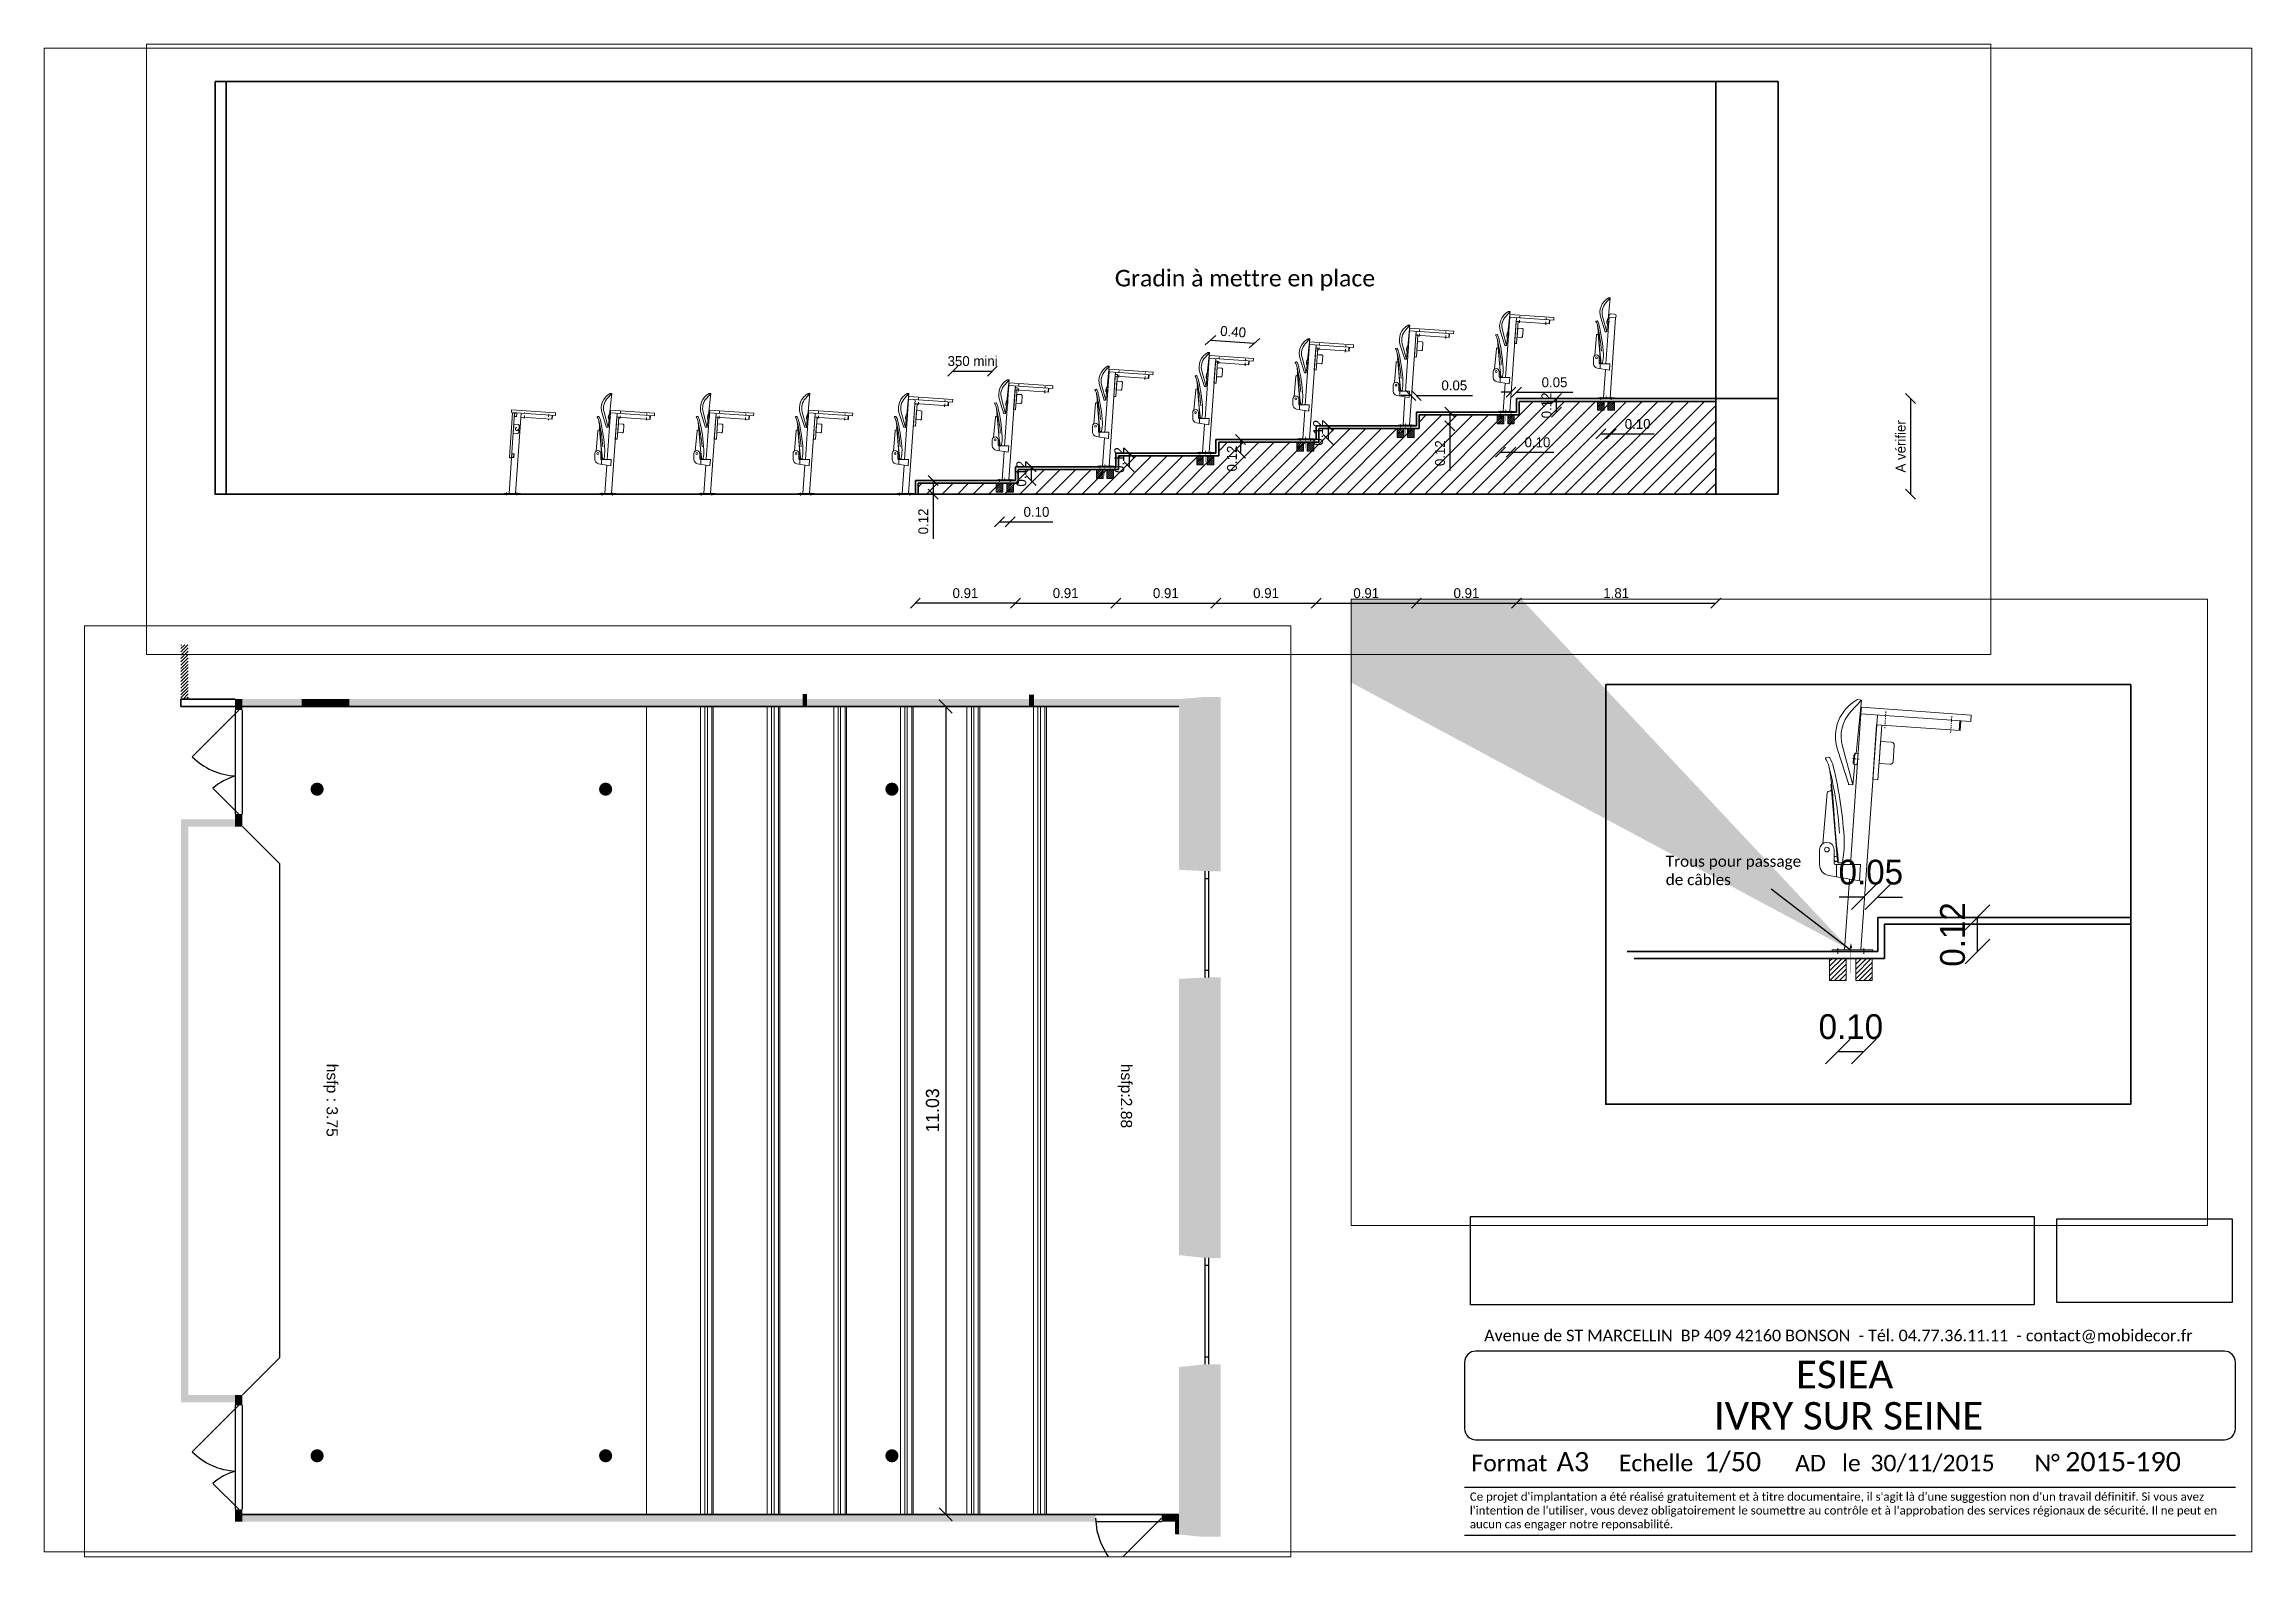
# Paper-space layout 'Gradin' of a CAD drawing. Header units: millimetres. Extents: x 0 to 40.1, y -0.1 to 27.4.
# The model-space entities are those that its viewports show. They can reach past a viewport. Long polylines and large blocks are cut down to what shows.
import ezdxf
from ezdxf.enums import TextEntityAlignment as Align

# ---------------------------------------------------------------- set-up
doc = ezdxf.new("R2010")
doc.units = ezdxf.units.MM
doc.header["$MEASUREMENT"] = 0
doc.linetypes.add('AXES', pattern=[50.8, 31.75, -6.35, 6.35, -6.35])
doc.linetypes.add('CACHE', pattern=[0.375, 0.25, -0.125])
for name, color, linetype in [('APPLAT-GRIS', 251, 'Continuous'), ('FENETRE', 32, 'Continuous'), ('LYTV_TXT1_100', 1, 'Continuous'), ('LYTV_VUE', 1, 'Continuous'), ('PORTE', 213, 'Continuous')]:
    doc.layers.add(name, color=color, linetype=linetype)
for name, color, linetype, lineweight in [('Ar0-Cote', 1, 'Continuous', 5), ('Ar2-Maçon', 7, 'Continuous', 35), ('AX', 8, 'AXES', 15), ('CHEVRONS', 20, 'Continuous', 15), ('CONTOUR_GARNITURE', 5, 'Continuous', 15), ('GRADIN', 82, 'Continuous', 15), ('MOBILIER', 1, 'Continuous', 15), ('PO', 112, 'CACHE', 15), ('TR', 250, 'Continuous', 15), ('TXT', 250, 'Continuous', 15)]:
    doc.layers.add(name, color=color, linetype=linetype, lineweight=lineweight)
doc.layers.add('Seuils', color=7, linetype='Continuous', plot=False)
doc.styles.add('ARIAL', font='arial.ttf')
doc.styles.add('CALIBRI', font='calibri.ttf')
doc.dimstyles.new('100E', dxfattribs={"dimtxt": 0.18, "dimasz": 0.18, "dimexe": 0.18, "dimexo": 0.0625, "dimgap": 0.09, "dimtad": 1, "dimzin": 0, "dimdsep": 46, "dimtxsty": 'Standard', "dimblk1": 'OBLIQUE', "dimblk2": 'OBLIQUE', "dimsah": 1, "dimcen": 0, "dimse1": 1, "dimse2": 1, "dimclrt": 256, "dimadec": 0, "dimazin": 0, "dimtfac": 1, "dimtofl": 0, "dimtmove": 0, "dimatfit": 3, "dimldrblk": 'OBLIQUE', "dimfxl": 1, "dimtolj": 1, "dimtzin": 0, "dimarcsym": 0})
doc.dimstyles.new('50E', dxfattribs={"dimscale": 0.5, "dimtxt": 0.18, "dimasz": 0.18, "dimexe": 0.18, "dimexo": 0.0625, "dimgap": 0.09, "dimtad": 1, "dimzin": 0, "dimdsep": 46, "dimtxsty": 'Standard', "dimblk1": 'OBLIQUE', "dimblk2": 'OBLIQUE', "dimsah": 1, "dimcen": 0, "dimse1": 1, "dimse2": 1, "dimclrt": 256, "dimadec": 0, "dimazin": 0, "dimtfac": 1, "dimtofl": 0, "dimtmove": 0, "dimatfit": 3, "dimldrblk": 'OBLIQUE', "dimfxl": 1, "dimtolj": 1, "dimtzin": 0, "dimarcsym": 0})
doc.dimstyles.get("Standard").update_dxf_attribs({"dimscale": 50, "dimtxt": 2.5, "dimasz": 2.5, "dimexe": 0.18, "dimexo": 0.0625, "dimgap": 0.8, "dimtad": 1, "dimdsep": 46, "dimtxsty": 'CALIBRI', "dimblk": 'ARCHTICK', "dimcen": 0.09, "dimadec": 0, "dimazin": 0, "dimtfac": 1, "dimtdec": 4, "dimtofl": 0, "dimtmove": 0, "dimatfit": 3, "dimfxl": 1, "dimtolj": 1, "dimarcsym": 0})
picture_1 = doc.add_image_def('image1.jpg', size_in_pixel=(609, 290))
picture_2 = doc.add_image_def('image2.jpg', size_in_pixel=(1217, 190))
pattern_1 = [(45, (27233.260209, -11893.507947), (-0.0088388348, 0.0088388348), [])]
pattern_2 = [(45, (27232.350209, -11893.631947), (-0.0088388348, 0.0088388348), [])]
pattern_3 = [(45, (27231.440209, -11893.755947), (-0.0088388348, 0.0088388348), [])]
pattern_4 = [(45, (27230.530209, -11893.879947), (-0.0088388348, 0.0088388348), [])]
pattern_5 = [(45, (27229.620209, -11894.003947), (-0.0088388348, 0.0088388348), [])]
pattern_6 = [(45, (27228.710209, -11894.127947), (-0.0088388348, 0.0088388348), [])]
pattern_7 = [(45, (27227.800209, -11894.251947), (-0.0088388348, 0.0088388348), [])]
pattern_8 = [(45, (27228.56533, -11887.16741), (-0.0088388348, 0.0088388348), [])]

psp = doc.layouts.new('Gradin')

msp = doc.modelspace()

# ---------------------------------------------------------------- texts
at = {"layer": 'Ar2-Maçon', "attachment_point": 1, "style": 'CALIBRI'}
for s, insert, char_height, width in [('{Trous pour passage\\Pde câbles}', (27280.5531, -11868.4255), 0.04, 1.119199), ('{Gradin à mettre en place}', (27281.4595, -11873.9455), 0.15, 2.581573)]:
    msp.add_mtext(s, dxfattribs=dict(at, insert=insert, char_height=char_height, width=width))
at = {"layer": 'LYTV_TXT1_100', "style": 'ARIAL', "width": 0.9999}
for s, p in [('hsfp : 3.75', (27275.3545, -11887.6319)), ('hsfp:2.88', (27286.202, -11887.5731))]:
    msp.add_text(s, height=0.153, rotation=269.84347, dxfattribs=at).set_placement(p, align=Align.MIDDLE_CENTER)

# ---------------------------------------------------------------- blocks, each defined once
blk = doc.blocks.new('A3IMPRIMANTE')
at = {"layer": 'TXT'}
for p, q in [((401, 273), (0, 273)), ((0, 0), (0, 273)), ((401, 0), (401, 273)), ((401, 0), (0, 0))]:
    blk.add_line(p, q, dxfattribs=at)
blk = doc.blocks.new('CARTIMP')
for p, q in [((-143, 11.76), (-3, 11.76)), ((-143, 3), (-3, 3))]:
    blk.add_line(p, q)
at = {"color": 8}
blk.add_lwpolyline([(-5, 36.44), (-141, 36.44, 0.414214), (-143, 34.44), (-143, 22.35, 0.414214), (-141, 20.35), (-5, 20.35, 0.414214), (-3, 22.35), (-3, 34.44, 0.414214)], format="xyb", close=True, dxfattribs=at)
at = {"insert": (-139.45, 40.33), "char_height": 2.1, "width": 150.5092, "attachment_point": 1, "style": 'CALIBRI'}
blk.add_mtext('{Avenue de ST MARCELLIN  BP 409 42160 BONSON  - Tél. 04.77.36.11.11  - contact@mobidecor.fr}', dxfattribs=at)
at = {"color": 250, "insert": (-142.04, 10.78), "char_height": 1.5, "width": 138.7959, "attachment_point": 1, "style": 'CALIBRI'}
blk.add_mtext("Ce projet d'implantation a été réalisé gratuitement et à titre documentaire, il s'agit là d'une suggestion non d'un travail définitif. Si vous avez l'intention de l'utiliser, vous devez obligatoirement le soumettre au contrôle et à l'approbation des services régionaux de sécurité. Il ne peut en aucun cas engager notre reponsabilité.", dxfattribs=at)
at = {"layer": 'TXT', "color": 251, "style": 'CALIBRI'}
for s, p in [('Format', (-141.76, 14.62)), ('Echelle', (-114.99, 14.62)), ('N%%D', (-39.49, 14.62))]:
    blk.add_text(s, height=3, dxfattribs=at).set_placement(p)
blk.add_text('le', height=3, dxfattribs=at).set_placement((-72.74, 14.62), align=Align.CENTER)
at = {"layer": 'TXT', "style": 'CALIBRI'}
for tag, p in [('TITRE', (-73.97, 29.7)), ('VILLE', (-73.25, 22.2))]:
    blk.add_attdef(tag, text='', height=5, dxfattribs=at).set_placement(p, align=Align.CENTER)
at = {"layer": 'TXT', "color": 7, "style": 'CALIBRI'}
for tag, p, height in [('AX', (-126.29, 14.62), 3.5), ('ECH', (-99.53, 14.62), 3.5), ('DATE', (-69.29, 14.62), 3), ('NUMERO', (-33.91, 14.62), 3.5)]:
    blk.add_attdef(tag, p, '', height=height, dxfattribs=at)
at = {"layer": 'TXT', "color": 250, "style": 'CALIBRI'}
blk.add_attdef('AU', (-82.97, 14.61), '', height=3, dxfattribs=at)
image = blk.add_image(picture_2, insert=(-141.95, 44.87), size_in_units=(102.41, 15.99))
image.dxf.flags = 7
image = blk.add_image(picture_1, insert=(-35.44, 45.27), size_in_units=(31.85, 15.17))
image.dxf.flags = 7
blk = doc.blocks.new('_OBLIQUE')
at = {"color": 0, "linetype": 'ByBlock'}
blk.add_line((-0.5, -0.5), (0.5, 0.5), dxfattribs=at)
blk = doc.blocks.new('*D45')
at = {"layer": 'Ar0-Cote', "color": 0, "lineweight": -2, "transparency": 16777216}
blk.add_line((27280.558, -11876.9706), (27279.648, -11876.9706), dxfattribs=at)
at = {"layer": 'Defpoints', "color": 0, "transparency": 16777216}
for p in [(27279.648, -11875.8338), (27280.558, -11875.8338), (27279.648, -11876.9706)]:
    blk.add_point(p, dxfattribs=at)
at = {"layer": 'Ar0-Cote', "color": 0, "lineweight": -2, "transparency": 16777216, "xscale": 0.09, "yscale": 0.09, "zscale": 0.09, "rotation": 180}
blk.add_blockref('_OBLIQUE', (27279.648, -11876.9706), dxfattribs=at)
at = {"layer": 'Ar0-Cote', "color": 0, "lineweight": -2, "transparency": 16777216, "xscale": 0.09, "yscale": 0.09, "zscale": 0.09}
blk.add_blockref('_OBLIQUE', (27280.558, -11876.9706), dxfattribs=at)
at = {"layer": 'Ar0-Cote', "transparency": 16777216, "insert": (27280.103, -11876.8806), "char_height": 0.09, "attachment_point": 5}
blk.add_mtext('\\A1;0.91', dxfattribs=at)
blk = doc.blocks.new('*D46')
at = {"layer": 'Ar0-Cote', "color": 0, "lineweight": -2, "transparency": 16777216}
blk.add_line((27280.558, -11876.9706), (27281.468, -11876.9706), dxfattribs=at)
at = {"layer": 'Defpoints', "color": 0, "transparency": 16777216}
for p in [(27281.468, -11875.7138), (27280.558, -11875.8338), (27281.468, -11876.9706)]:
    blk.add_point(p, dxfattribs=at)
at = {"layer": 'Ar0-Cote', "color": 0, "lineweight": -2, "transparency": 16777216, "xscale": 0.09, "yscale": 0.09, "zscale": 0.09, "rotation": 180}
blk.add_blockref('_OBLIQUE', (27280.558, -11876.9706), dxfattribs=at)
at = {"layer": 'Ar0-Cote', "color": 0, "lineweight": -2, "transparency": 16777216, "xscale": 0.09, "yscale": 0.09, "zscale": 0.09}
blk.add_blockref('_OBLIQUE', (27281.468, -11876.9706), dxfattribs=at)
at = {"layer": 'Ar0-Cote', "transparency": 16777216, "insert": (27281.013, -11876.8806), "char_height": 0.09, "attachment_point": 5}
blk.add_mtext('\\A1;0.91', dxfattribs=at)
blk = doc.blocks.new('*D47')
at = {"layer": 'Ar0-Cote', "color": 0, "lineweight": -2, "transparency": 16777216}
blk.add_line((27281.468, -11876.9706), (27282.378, -11876.9706), dxfattribs=at)
at = {"layer": 'Defpoints', "color": 0, "transparency": 16777216}
for p in [(27281.468, -11875.5938), (27282.378, -11875.5938), (27282.378, -11876.9706)]:
    blk.add_point(p, dxfattribs=at)
at = {"layer": 'Ar0-Cote', "color": 0, "lineweight": -2, "transparency": 16777216, "xscale": 0.09, "yscale": 0.09, "zscale": 0.09, "rotation": 180}
blk.add_blockref('_OBLIQUE', (27281.468, -11876.9706), dxfattribs=at)
at = {"layer": 'Ar0-Cote', "color": 0, "lineweight": -2, "transparency": 16777216, "xscale": 0.09, "yscale": 0.09, "zscale": 0.09}
blk.add_blockref('_OBLIQUE', (27282.378, -11876.9706), dxfattribs=at)
at = {"layer": 'Ar0-Cote', "transparency": 16777216, "insert": (27281.923, -11876.8806), "char_height": 0.09, "attachment_point": 5}
blk.add_mtext('\\A1;0.91', dxfattribs=at)
blk = doc.blocks.new('*D48')
at = {"layer": 'Ar0-Cote', "color": 0, "lineweight": -2, "transparency": 16777216}
blk.add_line((27284.198, -11876.9706), (27285.108, -11876.9706), dxfattribs=at)
at = {"layer": 'Defpoints', "color": 0, "transparency": 16777216}
for p in [(27285.108, -11875.1138), (27284.198, -11875.2338), (27285.108, -11876.9706)]:
    blk.add_point(p, dxfattribs=at)
at = {"layer": 'Ar0-Cote', "color": 0, "lineweight": -2, "transparency": 16777216, "xscale": 0.09, "yscale": 0.09, "zscale": 0.09, "rotation": 180}
blk.add_blockref('_OBLIQUE', (27284.198, -11876.9706), dxfattribs=at)
at = {"layer": 'Ar0-Cote', "color": 0, "lineweight": -2, "transparency": 16777216, "xscale": 0.09, "yscale": 0.09, "zscale": 0.09}
blk.add_blockref('_OBLIQUE', (27285.108, -11876.9706), dxfattribs=at)
at = {"layer": 'Ar0-Cote', "transparency": 16777216, "insert": (27284.653, -11876.8806), "char_height": 0.09, "attachment_point": 5}
blk.add_mtext('\\A1;0.91', dxfattribs=at)
blk = doc.blocks.new('*D49')
at = {"layer": 'Ar0-Cote', "color": 0, "lineweight": -2, "transparency": 16777216}
blk.add_line((27282.378, -11876.9706), (27283.288, -11876.9706), dxfattribs=at)
at = {"layer": 'Defpoints', "color": 0, "transparency": 16777216}
for p in [(27283.288, -11875.3538), (27282.378, -11875.4738), (27283.288, -11876.9706)]:
    blk.add_point(p, dxfattribs=at)
at = {"layer": 'Ar0-Cote', "color": 0, "lineweight": -2, "transparency": 16777216, "xscale": 0.09, "yscale": 0.09, "zscale": 0.09, "rotation": 180}
blk.add_blockref('_OBLIQUE', (27282.378, -11876.9706), dxfattribs=at)
at = {"layer": 'Ar0-Cote', "color": 0, "lineweight": -2, "transparency": 16777216, "xscale": 0.09, "yscale": 0.09, "zscale": 0.09}
blk.add_blockref('_OBLIQUE', (27283.288, -11876.9706), dxfattribs=at)
at = {"layer": 'Ar0-Cote', "transparency": 16777216, "insert": (27282.833, -11876.8806), "char_height": 0.09, "attachment_point": 5}
blk.add_mtext('\\A1;0.91', dxfattribs=at)
blk = doc.blocks.new('*D50')
at = {"layer": 'Ar0-Cote', "color": 0, "lineweight": -2, "transparency": 16777216}
blk.add_line((27283.288, -11876.9706), (27284.198, -11876.9706), dxfattribs=at)
at = {"layer": 'Defpoints', "color": 0, "transparency": 16777216}
for p in [(27283.288, -11875.357), (27284.198, -11875.3538), (27284.198, -11876.9706)]:
    blk.add_point(p, dxfattribs=at)
at = {"layer": 'Ar0-Cote', "color": 0, "lineweight": -2, "transparency": 16777216, "xscale": 0.09, "yscale": 0.09, "zscale": 0.09, "rotation": 180}
blk.add_blockref('_OBLIQUE', (27283.288, -11876.9706), dxfattribs=at)
at = {"layer": 'Ar0-Cote', "color": 0, "lineweight": -2, "transparency": 16777216, "xscale": 0.09, "yscale": 0.09, "zscale": 0.09}
blk.add_blockref('_OBLIQUE', (27284.198, -11876.9706), dxfattribs=at)
at = {"layer": 'Ar0-Cote', "transparency": 16777216, "insert": (27283.743, -11876.8806), "char_height": 0.09, "attachment_point": 5}
blk.add_mtext('\\A1;0.91', dxfattribs=at)
blk = doc.blocks.new('*D51')
at = {"layer": 'Ar0-Cote', "color": 0, "lineweight": -2, "transparency": 16777216}
blk.add_line((27285.108, -11876.9706), (27286.918, -11876.9706), dxfattribs=at)
at = {"layer": 'Defpoints', "color": 0, "transparency": 16777216}
for p in [(27285.108, -11875.1138), (27286.918, -11875.1138), (27286.918, -11876.9706)]:
    blk.add_point(p, dxfattribs=at)
at = {"layer": 'Ar0-Cote', "color": 0, "lineweight": -2, "transparency": 16777216, "xscale": 0.09, "yscale": 0.09, "zscale": 0.09, "rotation": 180}
blk.add_blockref('_OBLIQUE', (27285.108, -11876.9706), dxfattribs=at)
at = {"layer": 'Ar0-Cote', "color": 0, "lineweight": -2, "transparency": 16777216, "xscale": 0.09, "yscale": 0.09, "zscale": 0.09}
blk.add_blockref('_OBLIQUE', (27286.918, -11876.9706), dxfattribs=at)
at = {"layer": 'Ar0-Cote', "transparency": 16777216, "insert": (27286.013, -11876.8806), "char_height": 0.09, "attachment_point": 5}
blk.add_mtext('\\A1;1.81', dxfattribs=at)
blk = doc.blocks.new('*D52')
at = {"layer": 'Ar0-Cote', "color": 0, "lineweight": -2, "transparency": 16777216}
for p, q in [((27279.8103, -11875.8578), (27279.8103, -11875.9818)), ((27279.8103, -11875.9818), (27279.8103, -11876.3868))]:
    blk.add_line(p, q, dxfattribs=at)
at = {"layer": 'Defpoints', "color": 0, "transparency": 16777216}
for p in [(27279.648, -11875.8578), (27279.648, -11875.9818), (27279.8103, -11875.9818)]:
    blk.add_point(p, dxfattribs=at)
at = {"layer": 'Ar0-Cote', "color": 0, "lineweight": -2, "transparency": 16777216, "xscale": 0.09, "yscale": 0.09, "zscale": 0.09}
for p, rotation in [((27279.8103, -11875.8578), 90), ((27279.8103, -11875.9818), 270)]:
    blk.add_blockref('_OBLIQUE', p, dxfattribs=dict(at, rotation=rotation))
at = {"layer": 'Ar0-Cote', "transparency": 16777216, "insert": (27279.7203, -11876.2293), "char_height": 0.09, "attachment_point": 5, "rotation": 90}
blk.add_mtext('\\A1;0.12', dxfattribs=at)
blk = doc.blocks.new('*D53')
at = {"layer": 'Ar0-Cote', "color": 0, "lineweight": -2, "transparency": 16777216}
blk.add_line((27280.7006, -11875.7338), (27280.7006, -11875.8578), dxfattribs=at)
at = {"layer": 'Defpoints', "color": 0, "transparency": 16777216}
for p in [(27280.558, -11875.7338), (27280.558, -11875.8578), (27280.7006, -11875.8578)]:
    blk.add_point(p, dxfattribs=at)
at = {"layer": 'Ar0-Cote', "color": 0, "lineweight": -2, "transparency": 16777216, "xscale": 0.09, "yscale": 0.09, "zscale": 0.09}
for p, rotation in [((27280.7006, -11875.7338), 90), ((27280.7006, -11875.8578), 270)]:
    blk.add_blockref('_OBLIQUE', p, dxfattribs=dict(at, rotation=rotation))
at = {"layer": 'Ar0-Cote', "transparency": 16777216, "insert": (27280.6106, -11875.7958), "char_height": 0.09, "attachment_point": 5, "rotation": 90}
blk.add_mtext('\\A1;0.12', dxfattribs=at)
blk = doc.blocks.new('*D54')
at = {"layer": 'Ar0-Cote', "color": 0, "lineweight": -2, "transparency": 16777216}
blk.add_line((27281.5906, -11875.6098), (27281.5906, -11875.7338), dxfattribs=at)
at = {"layer": 'Defpoints', "color": 0, "transparency": 16777216}
for p in [(27281.468, -11875.6098), (27281.468, -11875.7338), (27281.5906, -11875.7338)]:
    blk.add_point(p, dxfattribs=at)
at = {"layer": 'Ar0-Cote', "color": 0, "lineweight": -2, "transparency": 16777216, "xscale": 0.09, "yscale": 0.09, "zscale": 0.09}
for p, rotation in [((27281.5906, -11875.6098), 90), ((27281.5906, -11875.7338), 270)]:
    blk.add_blockref('_OBLIQUE', p, dxfattribs=dict(at, rotation=rotation))
at = {"layer": 'Ar0-Cote', "transparency": 16777216, "insert": (27281.5006, -11875.6718), "char_height": 0.09, "attachment_point": 5, "rotation": 90}
blk.add_mtext('\\A1;0.12', dxfattribs=at)
blk = doc.blocks.new('*D55')
at = {"layer": 'Ar0-Cote', "color": 0, "lineweight": -2, "transparency": 16777216}
blk.add_line((27282.6021, -11875.4858), (27282.6021, -11875.6098), dxfattribs=at)
at = {"layer": 'Defpoints', "color": 0, "transparency": 16777216}
for p in [(27282.378, -11875.4858), (27282.378, -11875.6098), (27282.6021, -11875.6098)]:
    blk.add_point(p, dxfattribs=at)
at = {"layer": 'Ar0-Cote', "color": 0, "lineweight": -2, "transparency": 16777216, "xscale": 0.09, "yscale": 0.09, "zscale": 0.09}
for p, rotation in [((27282.6021, -11875.4858), 90), ((27282.6021, -11875.6098), 270)]:
    blk.add_blockref('_OBLIQUE', p, dxfattribs=dict(at, rotation=rotation))
at = {"layer": 'Ar0-Cote', "transparency": 16777216, "insert": (27282.5236, -11875.6585), "char_height": 0.09, "attachment_point": 5, "rotation": 90}
blk.add_mtext('\\A1;0.12', dxfattribs=at)
blk = doc.blocks.new('*D56')
at = {"layer": 'Ar0-Cote', "color": 0, "lineweight": -2, "transparency": 16777216}
blk.add_line((27283.3969, -11875.3618), (27283.3969, -11875.4858), dxfattribs=at)
at = {"layer": 'Defpoints', "color": 0, "transparency": 16777216}
for p in [(27283.288, -11875.3618), (27283.288, -11875.4858), (27283.3969, -11875.4858)]:
    blk.add_point(p, dxfattribs=at)
at = {"layer": 'Ar0-Cote', "color": 0, "lineweight": -2, "transparency": 16777216, "xscale": 0.09, "yscale": 0.09, "zscale": 0.09}
for p, rotation in [((27283.3969, -11875.3618), 90), ((27283.3969, -11875.4858), 270)]:
    blk.add_blockref('_OBLIQUE', p, dxfattribs=dict(at, rotation=rotation))
at = {"layer": 'Ar0-Cote', "transparency": 16777216, "insert": (27283.3069, -11875.4238), "char_height": 0.09, "attachment_point": 5, "rotation": 90}
blk.add_mtext('\\A1;0.12', dxfattribs=at)
blk = doc.blocks.new('*D57')
at = {"layer": 'Ar0-Cote', "color": 0, "lineweight": -2, "transparency": 16777216}
for p, q in [((27284.5032, -11875.2378), (27284.5032, -11875.3618)), ((27284.5032, -11875.3618), (27284.5032, -11875.7668))]:
    blk.add_line(p, q, dxfattribs=at)
at = {"layer": 'Defpoints', "color": 0, "transparency": 16777216}
for p in [(27284.198, -11875.2378), (27284.198, -11875.3618), (27284.5032, -11875.3618)]:
    blk.add_point(p, dxfattribs=at)
at = {"layer": 'Ar0-Cote', "color": 0, "lineweight": -2, "transparency": 16777216, "xscale": 0.09, "yscale": 0.09, "zscale": 0.09}
for p, rotation in [((27284.5032, -11875.2378), 90), ((27284.5032, -11875.3618), 270)]:
    blk.add_blockref('_OBLIQUE', p, dxfattribs=dict(at, rotation=rotation))
at = {"layer": 'Ar0-Cote', "transparency": 16777216, "insert": (27284.4132, -11875.6093), "char_height": 0.09, "attachment_point": 5, "rotation": 90}
blk.add_mtext('\\A1;0.12', dxfattribs=at)
blk = doc.blocks.new('*D58')
at = {"layer": 'Ar0-Cote', "color": 0, "lineweight": -2, "transparency": 16777216}
blk.add_line((27285.4704, -11875.2378), (27285.4704, -11875.1138), dxfattribs=at)
at = {"layer": 'Defpoints', "color": 0, "transparency": 16777216}
for p in [(27285.108, -11875.1138), (27285.4704, -11875.1138), (27285.108, -11875.2378)]:
    blk.add_point(p, dxfattribs=at)
at = {"layer": 'Ar0-Cote', "color": 0, "lineweight": -2, "transparency": 16777216, "xscale": 0.09, "yscale": 0.09, "zscale": 0.09, "rotation": 180}
blk.add_blockref('_OBLIQUE', (27285.4704, -11875.1138), dxfattribs=at)
at = {"layer": 'Ar0-Cote', "color": 0, "lineweight": -2, "transparency": 16777216, "xscale": 0.09, "yscale": 0.09, "zscale": 0.09}
blk.add_blockref('_OBLIQUE', (27285.4704, -11875.2378), dxfattribs=at)
at = {"layer": 'Ar0-Cote', "transparency": 16777216, "insert": (27285.3804, -11875.1758), "char_height": 0.09, "attachment_point": 5, "rotation": 90}
blk.add_mtext('\\A1;0.12', dxfattribs=at)
blk = doc.blocks.new('DOSSIER_I_320')
at = {"layer": 'AX'}
for p, q in [((92.4, 330.4), (117.4, 328.7)), ((92.7, 330.4), (116.8, 328.7))]:
    blk.add_line(p, q, dxfattribs=at)
at = {"layer": 'CONTOUR_GARNITURE'}
for p, q in [((125.9, 543.3), (86.2, 500.1)), ((106, 349.6), (125.9, 543.3)), ((125.9, 543.3), (111, 544.8)), ((79.3, 236.5), (38.8, 363.7)), ((94.3, 235), (56.3, 376.1)), ((94.3, 235), (101.9, 309.8)), ((92.6, 235.3), (77.7, 237.1))]:
    blk.add_line(p, q, dxfattribs=at)
for radius, start, end in [(151.6, 118.25657, 198.25737), (131.3, 137.38944, 195.52642)]:
    blk.add_arc((182.8, 411.3), radius, start, end, dxfattribs=at)
at = {"layer": 'TR'}
for p, q in [((101.6, 350.3), (109.4, 349.3)), ((109.4, 349.3), (113.3, 349)), ((110.5, 309.1), (113.3, 349)), ((96.8, 310.5), (106.6, 309.4)), ((106.6, 309.4), (110.5, 309.1))]:
    blk.add_line(p, q, dxfattribs=at)
for centre in [(99.2, 330.4), (102.3, 330)]:
    blk.add_ellipse(centre, major_axis=(2.4, 19.9), ratio=0.121869, start_param=0, end_param=3.141593, dxfattribs=at)
blk = doc.blocks.new('ASSISE_I_320_REL')
at = {"layer": 'CONTOUR_GARNITURE'}
for p, q in [((-2.8, 333.9), (7.3, 334.7)), ((44.7, -48.5), (53.7, -47.7))]:
    blk.add_line(p, q, dxfattribs=at)
blk.add_lwpolyline([(10.7, 287.1, 0.005492), (12.8, 271, -0.004141), (13.8, 263.8, -0.000047), (15.8, 247.3, -0.003082), (15.8, 247, -0.000909), (16.4, 241.5, 0.001404), (16.7, 237.9, 0.000048), (16.8, 237.2, 0.000236), (16.8, 237.1, 0.002786), (17.1, 234.6, -0.001639), (17.6, 230.5, -0.000302), (18, 227.6, -0.0019), (18, 227.1), (19.1, 217.2), (20.1, 207.2), (21, 197.3), (21.9, 187.3), (22.7, 177.3, -0.0025), (22.8, 176.9, -0.000625), (22.9, 175.3, -0.002499), (23.1, 172.2, -0.001666), (23.4, 167.4, -0.001777), (23.6, 163.8, 0.002016), (23.8, 160.7, 0.000803), (23.9, 158, 0.003748), (24, 157.4), (24.7, 147.4), (25.5, 137.4, -0.004663), (25.5, 137.2, -0.000208), (25.8, 132.8, -0.001712), (26, 128.7, 0.005332), (26, 127.4, 0.00534), (26.2, 126.1, -0.001715), (26.5, 122.1, -0.000208), (26.9, 117.7, -0.004664), (26.9, 117.5), (27.6, 107.5), (28.2, 97.5), (29, 87.5), (29.8, 77.6, 0.002271), (29.8, 77.2, 0.000104), (30.5, 68.6, 0.001245), (31.3, 60.4, -0.003713), (31.5, 57.6, -0.003777), (31.6, 56.2, 0.001354), (31.9, 52.2, 0.000476), (32.1, 48.1, 0.004541), (32.2, 47.7, 0.00454), (32.2, 47.3, 0.000461), (32.6, 43.2, 0.001193), (33, 39.4, -0.002633), (33.2, 37.7, -0.006416), (33.4, 35.5, 0.003451), (33.8, 31.4, 0.000459), (34.1, 28.1, 0.003943), (34.1, 27.8), (35.2, 17.8), (36.2, 7.9, 0.001249), (36.3, 7.2, 0.000335), (36.6, 4.6, 0.001538), (37, 0.6, 0.002315), (37.4, -2.1, 0.000551), (37.4, -2.5, 0.000218), (37.6, -3.7, 0.002785), (38.1, -7.3, -0.002122), (38.7, -12, -0.003198), (38.7, -12, -0.000021), (39.1, -15.3, -0.015499), (41, -35.4, -0.006705), (41.4, -45.6)], format="xyb", dxfattribs=at)
for centre, radius, start, end in [((-2.6, 330.9), 3, 94.92485, 214.17531), ((-83.6, 275.8), 95, 6.83689, 34.17531), ((7.6, 331.7), 3, 31.51009, 94.92485), ((-83.6, 275.8), 110, 13.59156, 31.51009), ((-1443.1, -52.9), 1493.6, 4.321, 13.59156), ((-1443.1, -52.9), 1508.6, 3.14504, 13.59156), ((-277.6, 23.3), 340.9, 348.38828, 1.11225), ((44.4, -45.5), 3, 181.84906, 274.92485), ((53.4, -44.7), 3, 274.92485, 1.91993)]:
    blk.add_arc(centre, radius, start, end, dxfattribs=at)
at = {"layer": 'Defpoints'}
blk.add_point((15.7, 215.9), dxfattribs=at)
at = {"layer": 'TR'}
for p, q in [((-15.1, 21.8), (1.2, 206.2)), ((12.9, 213.5), (4.5, 210.5)), ((14.6, 237.1), (17.1, 237.4)), ((16.2, 218.7), (14.6, 237.1)), ((37.7, -29.4), (16.2, 218.7)), ((26.5, -24.9), (32.8, -24.9)), ((38.7, -40.6), (29.2, -41.4)), ((38.9, -43), (29.4, -43.9)), ((39.3, -48), (37.7, -29.4)), ((41.8, -47.8), (39.3, -48))]:
    blk.add_line(p, q, dxfattribs=at)
for centre, radius, start, end in [((6.2, 205.8), 5, 109.71309, 174.95217), ((11.3, 218.2), 5, 289.71309, 4.95217), ((29, -38.9), 2.5, 184.95217, 274.95217), ((29, -38.9), 5, 239.86156, 274.95217), ((32.7, -29.9), 5, 4.95217, 89.95217)]:
    blk.add_arc(centre, radius, start, end, dxfattribs=at)
blk = doc.blocks.new('320p_12_30')
at = {"layer": 'AX', "extrusion": (0, 0, -1)}
for p, q in [((25.5, 811.3), (29.9, 873.4)), ((264.9, 794.5), (269.3, 856.6)), ((-145, 12.2), (-145, -11)), ((-50, 12.2), (-50, -11))]:
    blk.add_line(p, q, dxfattribs=at)
at = {"layer": 'TR', "extrusion": (0, 0, -1)}
for p, q in [((-59.4, 886.8), (-61.1, 862.9)), ((-59.4, 886.8), (339.6, 858.9)), ((-99.3, 316), (-61.1, 862.9)), ((-61.1, 862.9), (337.9, 835)), ((-60.9, 6), (-1.2, 858.7)), ((-3.7, 823.8), (299.6, 802.6)), ((295.6, 802.9), (298, 837.8)), ((299.6, 802.6), (302, 837.5)), ((339.6, 858.9), (337.9, 835)), ((-211, 370), (-211, 315.6)), ((-158, 370), (-158, 321)), ((-66.1, 256.5), (-177.9, 276.2)), ((-153, 316), (-62, 316)), ((-150, 316), (-150, 271.3)), ((-121, 6), (-103, 263)), ((-62, 316), (-66.1, 256.5)), ((-17.8, 6), (-165, 6)), ((-165, 6), (-165, 0)), ((-165, 0), (-17.8, 0)), ((-17.8, 0), (-17.8, 6))]:
    blk.add_line(p, q, dxfattribs=at)
blk.add_circle((184.5, 370), 8.5, dxfattribs=at)
for centre, radius, start, end in [((184.5, 370), 26.5, 0, 180), ((153, 321), 5, 270, 0), ((171, 315.6), 40, 280, 0)]:
    blk.add_arc(centre, radius, start, end, dxfattribs=at)
at = {"extrusion": (0, 0, -1), "xscale": -1}
blk.add_blockref('ASSISE_I_320_REL', (184.5, 370), dxfattribs=at)
at = {"layer": 'TR', "extrusion": (0, 0, -1), "xscale": -1}
blk.add_blockref('DOSSIER_I_320', (184.5, 370), dxfattribs=at)
blk = doc.blocks.new('MAIN_COURANTE_320')
at = {"layer": 'TR'}
for p, q in [((-62.6, 7.4), (-61.8, 19.4)), ((-59.9, 4.2), (0, 0)), ((-9.9, 30.8), (-45.8, 33.3)), ((3.2, 2.8), (4, 14.7))]:
    blk.add_line(p, q, dxfattribs=at)
for centre, radius, start, end in [((-59.6, 7.2), 3, 176, 266), ((-46.8, 18.3), 15, 86, 176), ((-10.9, 15.8), 15, 356, 86), ((0.2, 3), 3, 266, 356)]:
    blk.add_arc(centre, radius, start, end, dxfattribs=at)
blk = doc.blocks.new('320m_00')
at = {"layer": 'AX'}
for p, q in [((-145, 12.2), (-145, -11)), ((-50, 12.2), (-50, -11))]:
    blk.add_line(p, q, dxfattribs=at)
at = {"layer": 'TR'}
for p, q in [((-99.3, 316), (-69.7, 739.2)), ((-60.9, 6), (-9.9, 735)), ((-211, 370), (-211, 315.6)), ((-158, 370), (-158, 321)), ((-66.1, 256.5), (-177.9, 276.2)), ((-153, 316), (-62, 316)), ((-150, 316), (-150, 271.3)), ((-121, 6), (-103, 263)), ((-62, 316), (-66.1, 256.5)), ((-165, 6), (-165, 0)), ((-17.8, 6), (-165, 6)), ((-17.8, 0), (-17.8, 6)), ((-165, 0), (-17.8, 0))]:
    blk.add_line(p, q, dxfattribs=at)
blk.add_circle((-184.5, 370), 8.5, dxfattribs=at)
for centre, radius, start, end in [((-184.5, 370), 26.5, 0, 180), ((-153, 321), 5, 180, 270), ((-171, 315.6), 40, 180, 260)]:
    blk.add_arc(centre, radius, start, end, dxfattribs=at)
for name, p in [('DOSSIER_I_320', (-184.5, 370)), ('MAIN_COURANTE_320', (-9.9, 735)), ('ASSISE_I_320_REL', (-184.5, 370))]:
    blk.add_blockref(name, p)
blk = doc.blocks.new('*D60')
at = {"layer": 'Ar0-Cote', "color": 0, "lineweight": -2, "transparency": 16777216}
blk.add_line((27282.3284, -11874.5833), (27282.7274, -11874.6112), dxfattribs=at)
at = {"layer": 'Defpoints', "color": 0, "transparency": 16777216}
for p in [(27282.7274, -11874.6112), (27282.3186, -11874.723), (27282.7176, -11874.7509)]:
    blk.add_point(p, dxfattribs=at)
at = {"layer": 'Ar0-Cote', "color": 0, "lineweight": -2, "transparency": 16777216, "xscale": 0.09, "yscale": 0.09, "zscale": 0.09}
for p, rotation in [((27282.3284, -11874.5833), 175.9999999999573), ((27282.7274, -11874.6112), 355.9999999999573)]:
    blk.add_blockref('_OBLIQUE', p, dxfattribs=dict(at, rotation=rotation))
at = {"layer": 'Ar0-Cote', "transparency": 16777216, "insert": (27282.5342, -11874.5074), "char_height": 0.09, "attachment_point": 5, "rotation": 356}
blk.add_mtext('\\A1;0.40', dxfattribs=at)
blk = doc.blocks.new('*D61')
at = {"layer": 'Ar0-Cote', "color": 0, "lineweight": -2, "transparency": 16777216}
blk.add_line((27279.9894, -11874.8638), (27280.347, -11874.8638), dxfattribs=at)
at = {"layer": 'Defpoints', "color": 0, "transparency": 16777216}
for p in [(27280.347, -11874.8638), (27279.9894, -11875.0989), (27280.347, -11875.5182)]:
    blk.add_point(p, dxfattribs=at)
at = {"layer": 'Ar0-Cote', "color": 0, "lineweight": -2, "transparency": 16777216, "xscale": 0.09, "yscale": 0.09, "zscale": 0.09, "rotation": 180}
blk.add_blockref('_OBLIQUE', (27279.9894, -11874.8638), dxfattribs=at)
at = {"layer": 'Ar0-Cote', "color": 0, "lineweight": -2, "transparency": 16777216, "xscale": 0.09, "yscale": 0.09, "zscale": 0.09}
blk.add_blockref('_OBLIQUE', (27280.347, -11874.8638), dxfattribs=at)
at = {"layer": 'Ar0-Cote', "transparency": 16777216, "insert": (27280.1682, -11874.7738), "char_height": 0.09, "attachment_point": 5}
blk.add_mtext('\\A1;350 mini', dxfattribs=at)
blk = doc.blocks.new('320p_00_40')
at = {"layer": 'AX'}
for p, q in [((16.9, 687.6), (21.2, 749.7)), ((256.3, 670.9), (260.6, 732.9)), ((-145, 12.2), (-145, -11)), ((-50, 12.2), (-50, -11))]:
    blk.add_line(p, q, dxfattribs=at)
at = {"layer": 'TR'}
for p, q in [((-99.3, 316), (-69.7, 739.2)), ((-68.1, 763.2), (-69.7, 739.2)), ((-69.7, 739.2), (329.3, 711.3)), ((-68.1, 763.2), (331, 735.2)), ((-60.9, 6), (-9.9, 735)), ((331, 735.2), (329.3, 711.3)), ((-12.3, 700.1), (290.9, 678.9)), ((287, 679.2), (289.4, 714.1)), ((290.9, 678.9), (293.4, 713.8)), ((-211, 370), (-211, 315.6)), ((-158, 370), (-158, 321)), ((-66.1, 256.5), (-177.9, 276.2)), ((-153, 316), (-62, 316)), ((-150, 316), (-150, 271.3)), ((-121, 6), (-103, 263)), ((-62, 316), (-66.1, 256.5)), ((-17.8, 6), (-165, 6)), ((-165, 6), (-165, 0)), ((-165, 0), (-17.8, 0)), ((-17.8, 0), (-17.8, 6))]:
    blk.add_line(p, q, dxfattribs=at)
blk.add_circle((-184.5, 370), 8.5, dxfattribs=at)
for centre, radius, start, end in [((-184.5, 370), 26.5, 0, 180), ((-153, 321), 5, 180, 270), ((-171, 315.6), 40, 180, 260)]:
    blk.add_arc(centre, radius, start, end, dxfattribs=at)
for name in ['DOSSIER_I_320', 'ASSISE_I_320_REL']:
    blk.add_blockref(name, (-184.5, 370))
blk = doc.blocks.new('T320_00_40')
at = {"layer": 'AX', "ltscale": 2}
for p, q in [((16.9, 688), (20.7, 742.9)), ((240.2, 727.6), (236.4, 672.7)), ((-145, 16), (-145, -10)), ((-50, 16), (-50, -10))]:
    blk.add_line(p, q, dxfattribs=at)
at = {"layer": 'TR'}
for p, q in [((-117.2, 332.4), (-88.7, 739.6)), ((-98.3, 331.1), (-69.8, 738.3)), ((-88.7, 739.6), (-88.7, 740.5)), ((-88.7, 739.6), (-69.8, 738.3)), ((-69.8, 738.3), (-69.7, 739.2)), ((-9.9, 735), (-60.9, 6)), ((267, 680.6), (-12.3, 700.1)), ((-98.3, 330.2), (-121, 6)), ((-117.3, 331.5), (-117.2, 332.4)), ((-117.3, 331.5), (-98.3, 330.2)), ((-117.2, 332.4), (-98.3, 331.1)), ((-98.3, 330.2), (-98.3, 331.1)), ((-165, 6), (-161.4, 6)), ((-165, 6), (-165, 0)), ((-165, 0), (-161.4, 0)), ((-161.4, 6), (-51.8, 6)), ((-161.4, 0), (-51.8, 0)), ((-51.8, 6), (-31.9, 6)), ((-51.8, 0), (-31.9, 0)), ((-31.9, 6), (-17.8, 6)), ((-31.9, 0), (-17.8, 0)), ((-17.8, 0), (-17.8, 6))]:
    blk.add_line(p, q, dxfattribs=at)
for points in [[(-97, 765.2), (-98.7, 741.2), (300.4, 713.3), (302, 737.3)], [(273.4, 715.2), (269.4, 715.5), (267, 680.6), (271, 680.3)]]:
    blk.add_lwpolyline(points, close=True, dxfattribs=at)
blk = doc.blocks.new('*D62')
at = {"layer": 'Ar0-Cote', "color": 0, "lineweight": -2, "transparency": 16777216}
for p, q in [((27285.873, -11875.4343), (27285.968, -11875.4343)), ((27285.968, -11875.4343), (27286.358, -11875.4343))]:
    blk.add_line(p, q, dxfattribs=at)
at = {"layer": 'Defpoints', "color": 0, "transparency": 16777216}
for p in [(27285.873, -11875.1388), (27285.968, -11875.1388), (27285.968, -11875.4343)]:
    blk.add_point(p, dxfattribs=at)
at = {"layer": 'Ar0-Cote', "color": 0, "lineweight": -2, "transparency": 16777216, "xscale": 0.09, "yscale": 0.09, "zscale": 0.09, "rotation": 180}
blk.add_blockref('_OBLIQUE', (27285.873, -11875.4343), dxfattribs=at)
at = {"layer": 'Ar0-Cote', "color": 0, "lineweight": -2, "transparency": 16777216, "xscale": 0.09, "yscale": 0.09, "zscale": 0.09}
blk.add_blockref('_OBLIQUE', (27285.968, -11875.4343), dxfattribs=at)
at = {"layer": 'Ar0-Cote', "transparency": 16777216, "insert": (27286.208, -11875.3443), "char_height": 0.09, "attachment_point": 5}
blk.add_mtext('\\A1;0.10', dxfattribs=at)
blk = doc.blocks.new('*D63')
at = {"layer": 'Ar0-Cote', "color": 0, "lineweight": -2, "transparency": 16777216}
for p, q in [((27284.963, -11875.6012), (27285.058, -11875.6012)), ((27285.058, -11875.6012), (27285.448, -11875.6012))]:
    blk.add_line(p, q, dxfattribs=at)
at = {"layer": 'Defpoints', "color": 0, "transparency": 16777216}
for p in [(27284.963, -11875.2628), (27285.058, -11875.2628), (27285.058, -11875.6012)]:
    blk.add_point(p, dxfattribs=at)
at = {"layer": 'Ar0-Cote', "color": 0, "lineweight": -2, "transparency": 16777216, "xscale": 0.09, "yscale": 0.09, "zscale": 0.09, "rotation": 180}
blk.add_blockref('_OBLIQUE', (27284.963, -11875.6012), dxfattribs=at)
at = {"layer": 'Ar0-Cote', "color": 0, "lineweight": -2, "transparency": 16777216, "xscale": 0.09, "yscale": 0.09, "zscale": 0.09}
blk.add_blockref('_OBLIQUE', (27285.058, -11875.6012), dxfattribs=at)
at = {"layer": 'Ar0-Cote', "transparency": 16777216, "insert": (27285.298, -11875.5112), "char_height": 0.09, "attachment_point": 5}
blk.add_mtext('\\A1;0.10', dxfattribs=at)
blk = doc.blocks.new('*D64')
at = {"layer": 'Ar0-Cote', "color": 0, "lineweight": -2, "transparency": 16777216}
for p, q in [((27280.413, -11876.2328), (27280.508, -11876.2328)), ((27280.508, -11876.2328), (27280.898, -11876.2328))]:
    blk.add_line(p, q, dxfattribs=at)
at = {"layer": 'Defpoints', "color": 0, "transparency": 16777216}
for p in [(27280.413, -11875.8572), (27280.508, -11875.8828), (27280.508, -11876.2328)]:
    blk.add_point(p, dxfattribs=at)
at = {"layer": 'Ar0-Cote', "color": 0, "lineweight": -2, "transparency": 16777216, "xscale": 0.09, "yscale": 0.09, "zscale": 0.09, "rotation": 180}
blk.add_blockref('_OBLIQUE', (27280.413, -11876.2328), dxfattribs=at)
at = {"layer": 'Ar0-Cote', "color": 0, "lineweight": -2, "transparency": 16777216, "xscale": 0.09, "yscale": 0.09, "zscale": 0.09}
blk.add_blockref('_OBLIQUE', (27280.508, -11876.2328), dxfattribs=at)
at = {"layer": 'Ar0-Cote', "transparency": 16777216, "insert": (27280.748, -11876.1428), "char_height": 0.09, "attachment_point": 5}
blk.add_mtext('\\A1;0.10', dxfattribs=at)
blk = doc.blocks.new('*D65')
at = {"layer": 'Ar0-Cote', "color": 0, "lineweight": -2, "transparency": 16777216}
for p, q in [((27285.058, -11875.0563), (27284.968, -11875.0563)), ((27285.108, -11875.0563), (27285.618, -11875.0563))]:
    blk.add_line(p, q, dxfattribs=at)
at = {"layer": 'Defpoints', "color": 0, "transparency": 16777216}
for p in [(27285.108, -11875.0563), (27285.058, -11875.2318), (27285.108, -11875.2278)]:
    blk.add_point(p, dxfattribs=at)
at = {"layer": 'Ar0-Cote', "color": 0, "lineweight": -2, "transparency": 16777216, "xscale": 0.09, "yscale": 0.09, "zscale": 0.09}
blk.add_blockref('_OBLIQUE', (27285.058, -11875.0563), dxfattribs=at)
at = {"layer": 'Ar0-Cote', "color": 0, "lineweight": -2, "transparency": 16777216, "xscale": 0.09, "yscale": 0.09, "zscale": 0.09, "rotation": 180}
blk.add_blockref('_OBLIQUE', (27285.108, -11875.0563), dxfattribs=at)
at = {"layer": 'Ar0-Cote', "transparency": 16777216, "insert": (27285.453, -11874.9663), "char_height": 0.09, "attachment_point": 5}
blk.add_mtext('\\A1;0.05', dxfattribs=at)
blk = doc.blocks.new('*D66')
at = {"layer": 'Ar0-Cote', "color": 0, "lineweight": -2, "transparency": 16777216}
for p, q in [((27284.148, -11875.0847), (27284.058, -11875.0847)), ((27284.198, -11875.0847), (27284.708, -11875.0847))]:
    blk.add_line(p, q, dxfattribs=at)
at = {"layer": 'Defpoints', "color": 0, "transparency": 16777216}
for p in [(27284.148, -11875.0847), (27284.198, -11875.3538), (27284.148, -11875.3868)]:
    blk.add_point(p, dxfattribs=at)
at = {"layer": 'Ar0-Cote', "color": 0, "lineweight": -2, "transparency": 16777216, "xscale": 0.09, "yscale": 0.09, "zscale": 0.09}
for p, rotation in [((27284.148, -11875.0847), 90), ((27284.198, -11875.0847), 270)]:
    blk.add_blockref('_OBLIQUE', p, dxfattribs=dict(at, rotation=rotation))
at = {"layer": 'Ar0-Cote', "transparency": 16777216, "insert": (27284.543, -11874.9947), "char_height": 0.09, "attachment_point": 5}
blk.add_mtext('\\A1;0.05', dxfattribs=at)
blk = doc.blocks.new('*D67')
at = {"layer": 'Ar0-Cote', "color": 0, "lineweight": -2, "transparency": 16777216}
blk.add_line((27283.733, -11882.255), (27283.733, -11893.285), dxfattribs=at)
at = {"layer": 'Defpoints', "color": 0, "transparency": 16777216}
for p in [(27283.288, -11882.255), (27283.288, -11893.285), (27283.733, -11893.285)]:
    blk.add_point(p, dxfattribs=at)
at = {"layer": 'Ar0-Cote', "color": 0, "lineweight": -2, "transparency": 16777216, "xscale": 0.18, "yscale": 0.18, "zscale": 0.18}
for p, rotation in [((27283.733, -11882.255), 90), ((27283.733, -11893.285), 270)]:
    blk.add_blockref('_OBLIQUE', p, dxfattribs=dict(at, rotation=rotation))
at = {"layer": 'Ar0-Cote', "transparency": 16777216, "insert": (27283.553, -11887.77), "char_height": 0.18, "attachment_point": 5, "rotation": 90}
blk.add_mtext('\\A1;11.03', dxfattribs=at)
blk = doc.blocks.new('*D68')
at = {"layer": 'Ar0-Cote', "color": 0, "lineweight": -2, "transparency": 16777216}
blk.add_line((27288.6871, -11875.1138), (27288.6871, -11875.9818), dxfattribs=at)
at = {"layer": 'Defpoints', "color": 0, "transparency": 16777216}
for p in [(27286.918, -11875.1138), (27286.918, -11875.9818), (27288.6871, -11875.9818)]:
    blk.add_point(p, dxfattribs=at)
at = {"layer": 'Ar0-Cote', "color": 0, "lineweight": -2, "transparency": 16777216, "xscale": 0.09, "yscale": 0.09, "zscale": 0.09}
for p, rotation in [((27288.6871, -11875.1138), 90), ((27288.6871, -11875.9818), 270)]:
    blk.add_blockref('_OBLIQUE', p, dxfattribs=dict(at, rotation=rotation))
at = {"layer": 'Ar0-Cote', "transparency": 16777216, "insert": (27288.5971, -11875.5478), "char_height": 0.09, "attachment_point": 5, "rotation": 90}
blk.add_mtext('\\A1;A vérifier', dxfattribs=at)
blk = doc.blocks.new('*D71')
at = {"layer": 'Ar0-Cote', "color": 0, "lineweight": -2, "transparency": 16777216}
blk.add_line((27281.6855, -11868.7733), (27281.6855, -11868.6493), dxfattribs=at)
at = {"layer": 'Defpoints', "color": 0, "transparency": 16777216}
for p in [(27281.3231, -11868.6493), (27281.6855, -11868.6493), (27281.3231, -11868.7733)]:
    blk.add_point(p, dxfattribs=at)
at = {"layer": 'Ar0-Cote', "color": 0, "lineweight": -2, "transparency": 16777216, "xscale": 0.09, "yscale": 0.09, "zscale": 0.09, "rotation": 180}
blk.add_blockref('_OBLIQUE', (27281.6855, -11868.6493), dxfattribs=at)
at = {"layer": 'Ar0-Cote', "color": 0, "lineweight": -2, "transparency": 16777216, "xscale": 0.09, "yscale": 0.09, "zscale": 0.09}
blk.add_blockref('_OBLIQUE', (27281.6855, -11868.7733), dxfattribs=at)
at = {"layer": 'Ar0-Cote', "transparency": 16777216, "insert": (27281.5955, -11868.7113), "char_height": 0.09, "attachment_point": 5, "rotation": 90}
blk.add_mtext('\\A1;0.12', dxfattribs=at)
blk = doc.blocks.new('*D72')
at = {"layer": 'Ar0-Cote', "color": 0, "lineweight": -2, "transparency": 16777216}
blk.add_line((27281.1781, -11869.1367), (27281.2731, -11869.1367), dxfattribs=at)
at = {"layer": 'Defpoints', "color": 0, "transparency": 16777216}
for p in [(27281.1781, -11868.7983), (27281.2731, -11868.7983), (27281.2731, -11869.1367)]:
    blk.add_point(p, dxfattribs=at)
at = {"layer": 'Ar0-Cote', "color": 0, "lineweight": -2, "transparency": 16777216, "xscale": 0.09, "yscale": 0.09, "zscale": 0.09, "rotation": 180}
blk.add_blockref('_OBLIQUE', (27281.1781, -11869.1367), dxfattribs=at)
at = {"layer": 'Ar0-Cote', "color": 0, "lineweight": -2, "transparency": 16777216, "xscale": 0.09, "yscale": 0.09, "zscale": 0.09}
blk.add_blockref('_OBLIQUE', (27281.2731, -11869.1367), dxfattribs=at)
at = {"layer": 'Ar0-Cote', "transparency": 16777216, "insert": (27281.2256, -11869.0467), "char_height": 0.09, "attachment_point": 5}
blk.add_mtext('\\A1;0.10', dxfattribs=at)
blk = doc.blocks.new('*D73')
at = {"layer": 'Ar0-Cote', "color": 0, "lineweight": -2, "transparency": 16777216}
for p, q in [((27281.2731, -11868.5755), (27281.1831, -11868.5755)), ((27281.3231, -11868.5755), (27281.4131, -11868.5755))]:
    blk.add_line(p, q, dxfattribs=at)
at = {"layer": 'Defpoints', "color": 0, "transparency": 16777216}
for p in [(27281.3231, -11868.5755), (27281.2731, -11868.7673), (27281.3231, -11868.7633)]:
    blk.add_point(p, dxfattribs=at)
at = {"layer": 'Ar0-Cote', "color": 0, "lineweight": -2, "transparency": 16777216, "xscale": 0.09, "yscale": 0.09, "zscale": 0.09}
blk.add_blockref('_OBLIQUE', (27281.2731, -11868.5755), dxfattribs=at)
at = {"layer": 'Ar0-Cote', "color": 0, "lineweight": -2, "transparency": 16777216, "xscale": 0.09, "yscale": 0.09, "zscale": 0.09, "rotation": 180}
blk.add_blockref('_OBLIQUE', (27281.3231, -11868.5755), dxfattribs=at)
at = {"layer": 'Ar0-Cote', "transparency": 16777216, "insert": (27281.2981, -11868.4855), "char_height": 0.09, "attachment_point": 5}
blk.add_mtext('\\A1;0.05', dxfattribs=at)
blk = doc.blocks.new('_ARCHTICK')
at = {"color": 0, "linetype": 'ByBlock', "const_width": 0.15}
blk.add_lwpolyline([(-0.5, -0.5), (0.5, 0.5)], dxfattribs=at)

# ---------------------------------------------------------------- dimensions: what is measured, and where the dimension line sits
at = {"layer": 'Ar0-Cote'}
for base, p1, p2, picture, middle in [((27281.3231, -11868.5755), (27281.2731, -11868.7673), (27281.3231, -11868.7633), '*D73', (27281.2981, -11868.5755)), ((27281.2731193065, -11869.1367029627), (27281.1781193065, -11868.7982920013), (27281.2731193065, -11868.7982920013), '*D72', (27281.2256193065, -11869.1367029627)), ((27284.148, -11875.0847), (27284.198, -11875.3538), (27284.148, -11875.3868), '*D66', (27284.543, -11875.0847)), ((27285.108, -11875.0563), (27285.058, -11875.2318), (27285.108, -11875.2278), '*D65', (27285.453, -11875.0563)), ((27285.0579980427, -11875.6012399544), (27284.9629980427, -11875.262828993), (27285.0579980427, -11875.262828993), '*D63', (27285.2979980427, -11875.6012399544)), ((27280.5079980427, -11876.232768641), (27280.4129980427, -11875.8571972614), (27280.5079980427, -11875.882828993), '*D64', (27280.7479980427, -11876.232768641))]:
    dim = msp.add_linear_dim(base=base, p1=p1, p2=p2, dimstyle='50E', dxfattribs=at)
    dim.commit()
    dim.dimension.update_dxf_attribs({"geometry": picture, "text_midpoint": middle, "dimtype": 160})
for base, p1, p2, picture, middle in [((27281.6855, -11868.6493), (27281.3231, -11868.7733), (27281.3231, -11868.6493), '*D71', (27281.6855, -11868.7113)), ((27285.4704, -11875.1138), (27285.108, -11875.2378), (27285.108, -11875.1138), '*D58', (27285.4704, -11875.1758)), ((27284.5032, -11875.3618), (27284.198, -11875.2378), (27284.198, -11875.3618), '*D57', (27284.5032, -11875.6093)), ((27283.3969, -11875.4858), (27283.288, -11875.3618), (27283.288, -11875.4858), '*D56', (27283.3969, -11875.4238)), ((27281.5906, -11875.7338), (27281.468, -11875.6098), (27281.468, -11875.7338), '*D54', (27281.5906, -11875.6718)), ((27280.7006, -11875.8578), (27280.558, -11875.7338), (27280.558, -11875.8578), '*D53', (27280.7006, -11875.7958)), ((27279.8103, -11875.9818), (27279.648, -11875.8578), (27279.648, -11875.9818), '*D52', (27279.8103, -11876.2293))]:
    dim = msp.add_linear_dim(base=base, p1=p1, p2=p2, angle=90, dimstyle='50E', dxfattribs=at)
    dim.commit()
    dim.dimension.update_dxf_attribs({"geometry": picture, "text_midpoint": middle, "dimtype": 160})
dim = msp.add_aligned_dim(p1=(27282.3186, -11874.723), p2=(27282.7176, -11874.7509), distance=0.1401, dimstyle='50E', dxfattribs=at)
dim.commit()
dim.dimension.update_dxf_attribs({"geometry": '*D60', "text_midpoint": (27282.5342, -11874.5074)})
dim = msp.add_linear_dim(base=(27280.347, -11874.8638), p1=(27279.9894, -11875.0989), p2=(27280.347, -11875.5182), text='350 mini', dimstyle='50E', dxfattribs=at)
dim.commit()
dim.dimension.update_dxf_attribs({"geometry": '*D61', "text_midpoint": (27280.1682, -11874.8638), "dimtype": 160})
for base, p1, p2, picture, middle in [((27285.108, -11876.9706), (27284.198, -11875.2338), (27285.108, -11875.1138), '*D48', (27284.653, -11876.8806)), ((27286.918, -11876.9706), (27285.108, -11875.1138), (27286.918, -11875.1138), '*D51', (27286.013, -11876.8806)), ((27285.9679980427, -11875.4342533561), (27285.8729980427, -11875.138828993), (27285.9679980427, -11875.138828993), '*D62', (27286.2079980427, -11875.3442533561)), ((27283.288, -11876.9706), (27282.378, -11875.4738), (27283.288, -11875.3538), '*D49', (27282.833, -11876.8806)), ((27284.198, -11876.9706), (27283.288, -11875.357), (27284.198, -11875.3538), '*D50', (27283.743, -11876.8806)), ((27282.378, -11876.9706), (27281.468, -11875.5938), (27282.378, -11875.5938), '*D47', (27281.923, -11876.8806)), ((27281.468, -11876.9706), (27280.558, -11875.8338), (27281.468, -11875.7138), '*D46', (27281.013, -11876.8806)), ((27279.648, -11876.9706), (27280.558, -11875.8338), (27279.648, -11875.8338), '*D45', (27280.103, -11876.8806))]:
    dim = msp.add_linear_dim(base=base, p1=p1, p2=p2, dimstyle='50E', dxfattribs=at)
    dim.commit()
    dim.dimension.update_dxf_attribs({"geometry": picture, "text_midpoint": middle})
dim = msp.add_linear_dim(base=(27288.6871, -11875.9818), p1=(27286.918, -11875.1138), p2=(27286.918, -11875.9818), angle=90, text='A vérifier', dimstyle='50E', dxfattribs=at)
dim.commit()
dim.dimension.update_dxf_attribs({"geometry": '*D68', "text_midpoint": (27288.6871, -11875.5478), "dimtype": 160})
dim = msp.add_linear_dim(base=(27282.6021, -11875.6098), p1=(27282.378, -11875.4858), p2=(27282.378, -11875.6098), angle=90, dimstyle='50E', override={"dimtmove": 2}, dxfattribs=at)
dim.commit()
dim.dimension.update_dxf_attribs({"geometry": '*D55', "text_midpoint": (27282.5236, -11875.6585), "dimtype": 160})
dim = msp.add_linear_dim(base=(27283.733, -11893.285), p1=(27283.288, -11882.255), p2=(27283.288, -11893.285), angle=90, dimstyle='100E', dxfattribs=at)
dim.commit()
dim.dimension.update_dxf_attribs({"geometry": '*D67', "text_midpoint": (27283.553, -11887.77)})

# ---------------------------------------------------------------- hatches: boundary and pattern name
at = {"layer": 'APPLAT-GRIS'}
for points in [[(27275.058, -11883.385, 1), (27275.238, -11883.385, 1)], [(27278.998, -11883.385, 1), (27279.178, -11883.385, 1)], [(27283.088, -11883.385, 1), (27282.908, -11883.385, 1)], [(27275.058, -11892.485, 1), (27275.238, -11892.485, 1)], [(27279.178, -11892.485, 1), (27278.998, -11892.485, 1)], [(27283.088, -11892.485, 1), (27282.908, -11892.485, 1)]]:
    msp.add_hatch(color=256, dxfattribs=at).paths.add_polyline_path(points)
at = {"layer": 'Ar2-Maçon'}
h = msp.add_hatch(dxfattribs=at)
h.set_pattern_fill('ANSI31', color=256, scale=0.01, angle=144.84347, style=0)
h.set_pattern_definition([(45, (27305.037993, -11882.045014), (-0.02245064, 0.02245064), [])])
h.paths.add_polyline_path([(27273.388, -11882.155), (27273.388, -11881.415), (27273.288, -11881.415), (27273.288, -11882.155)])
at = {"layer": 'CHEVRONS'}
h = msp.add_hatch(dxfattribs=at)
h.set_pattern_fill('ANSI31', color=256, scale=0.1, style=0)
h.set_pattern_definition(pattern_8)
h.paths.add_polyline_path([(27281.1481, -11868.8783), (27281.1481, -11868.7983), (27281.2081, -11868.7983), (27281.2081, -11868.8783)])
h = msp.add_hatch(dxfattribs=at)
h.set_pattern_fill('ANSI31', color=256, scale=0.1, style=0)
h.set_pattern_definition(pattern_8)
h.paths.add_polyline_path([(27281.2431, -11868.8783), (27281.2431, -11868.7983), (27281.3031, -11868.7983), (27281.3031, -11868.8783)])
h = msp.add_hatch(dxfattribs=at)
h.set_pattern_fill('ANSI31', color=256, scale=0.1, style=0)
h.set_pattern_definition(pattern_1)
h.paths.add_polyline_path([(27285.843, -11875.2188), (27285.843, -11875.1388), (27285.903, -11875.1388), (27285.903, -11875.2188)])
h = msp.add_hatch(dxfattribs=at)
h.set_pattern_fill('ANSI31', color=256, scale=0.1, style=0)
h.set_pattern_definition(pattern_1)
h.paths.add_polyline_path([(27285.938, -11875.2188), (27285.938, -11875.1388), (27285.998, -11875.1388), (27285.998, -11875.2188)])
h = msp.add_hatch(dxfattribs=at)
h.set_pattern_fill('ANSI31', color=256, scale=0.1, style=0)
h.set_pattern_definition(pattern_2)
h.paths.add_polyline_path([(27284.933, -11875.3428), (27284.933, -11875.2628), (27284.993, -11875.2628), (27284.993, -11875.3428)])
h = msp.add_hatch(dxfattribs=at)
h.set_pattern_fill('ANSI31', color=256, scale=0.1, style=0)
h.set_pattern_definition(pattern_2)
h.paths.add_polyline_path([(27285.028, -11875.3428), (27285.028, -11875.2628), (27285.088, -11875.2628), (27285.088, -11875.3428)])
h = msp.add_hatch(dxfattribs=at)
h.set_pattern_fill('ANSI31', color=256, scale=0.1, style=0)
h.set_pattern_definition(pattern_3)
h.paths.add_polyline_path([(27284.023, -11875.4668), (27284.023, -11875.3868), (27284.083, -11875.3868), (27284.083, -11875.4668)])
h = msp.add_hatch(dxfattribs=at)
h.set_pattern_fill('ANSI31', color=256, scale=0.1, style=0)
h.set_pattern_definition(pattern_3)
h.paths.add_polyline_path([(27284.118, -11875.4668), (27284.118, -11875.3868), (27284.178, -11875.3868), (27284.178, -11875.4668)])
h = msp.add_hatch(dxfattribs=at)
h.set_pattern_fill('ANSI31', color=256, scale=0.1, style=0)
h.set_pattern_definition(pattern_4)
h.paths.add_polyline_path([(27283.113, -11875.5908), (27283.113, -11875.5108), (27283.173, -11875.5108), (27283.173, -11875.5908)])
h = msp.add_hatch(dxfattribs=at)
h.set_pattern_fill('ANSI31', color=256, scale=0.1, style=0)
h.set_pattern_definition(pattern_4)
h.paths.add_polyline_path([(27283.208, -11875.5908), (27283.208, -11875.5108), (27283.268, -11875.5108), (27283.268, -11875.5908)])
h = msp.add_hatch(dxfattribs=at)
h.set_pattern_fill('ANSI31', color=256, scale=0.1, style=0)
h.set_pattern_definition(pattern_5)
h.paths.add_polyline_path([(27282.203, -11875.7148), (27282.203, -11875.6348), (27282.263, -11875.6348), (27282.263, -11875.7148)])
h = msp.add_hatch(dxfattribs=at)
h.set_pattern_fill('ANSI31', color=256, scale=0.1, style=0)
h.set_pattern_definition(pattern_5)
h.paths.add_polyline_path([(27282.298, -11875.7148), (27282.298, -11875.6348), (27282.358, -11875.6348), (27282.358, -11875.7148)])
h = msp.add_hatch(dxfattribs=at)
h.set_pattern_fill('ANSI31', color=256, scale=0.1, style=0)
h.set_pattern_definition(pattern_6)
h.paths.add_polyline_path([(27281.293, -11875.8388), (27281.293, -11875.7588), (27281.353, -11875.7588), (27281.353, -11875.8388)])
h = msp.add_hatch(dxfattribs=at)
h.set_pattern_fill('ANSI31', color=256, scale=0.1, style=0)
h.set_pattern_definition(pattern_6)
h.paths.add_polyline_path([(27281.388, -11875.8388), (27281.388, -11875.7588), (27281.448, -11875.7588), (27281.448, -11875.8388)])
h = msp.add_hatch(dxfattribs=at)
h.set_pattern_fill('ANSI31', color=256, scale=0.1, style=0)
h.set_pattern_definition(pattern_7)
h.paths.add_polyline_path([(27280.383, -11875.9628), (27280.383, -11875.8828), (27280.443, -11875.8828), (27280.443, -11875.9628)])
h = msp.add_hatch(dxfattribs=at)
h.set_pattern_fill('ANSI31', color=256, scale=0.1, style=0)
h.set_pattern_definition(pattern_7)
h.paths.add_polyline_path([(27280.478, -11875.9628), (27280.478, -11875.8828), (27280.538, -11875.8828), (27280.538, -11875.9628)])
at = {"layer": 'GRADIN'}
h = msp.add_hatch(dxfattribs=at)
h.set_pattern_fill('ANSI31', color=256, scale=0.8, style=0)
h.set_pattern_definition([(45, (27233.25708, -11893.48295), (-0.07071068, 0.07071068), [])])
edge = h.paths.add_edge_path()
edge.add_line((27286.918, -11875.9818), (27279.673, -11875.9818))
edge.add_line((27279.673, -11875.8828), (27279.673, -11875.9818))
edge.add_line((27280.583, -11875.8828), (27279.673, -11875.8828))
edge.add_line((27280.583, -11875.7588), (27280.583, -11875.8828))
edge.add_line((27281.493, -11875.7588), (27280.583, -11875.7588))
edge.add_line((27281.493, -11875.6348), (27281.493, -11875.7588))
edge.add_line((27282.403, -11875.6348), (27281.493, -11875.6348))
edge.add_line((27282.403, -11875.5108), (27282.403, -11875.6348))
edge.add_line((27283.313, -11875.5108), (27282.403, -11875.5108))
edge.add_line((27283.313, -11875.3868), (27283.313, -11875.5108))
edge.add_line((27284.223, -11875.3868), (27283.313, -11875.3868))
edge.add_line((27284.223, -11875.2628), (27284.223, -11875.3868))
edge.add_line((27285.133, -11875.2628), (27284.223, -11875.2628))
edge.add_line((27285.133, -11875.1388), (27285.133, -11875.2628))
edge.add_line((27285.133, -11875.1388), (27286.918, -11875.1388))
edge.add_line((27286.918, -11875.1388), (27286.918, -11875.9818))

# ---------------------------------------------------------------- linework, layer by layer
at = {"layer": 'APPLAT-GRIS'}
for points in [[(27281.778, -11882.255), (27281.778, -11882.085), (27281.838, -11882.255)], [(27281.838, -11882.255), (27281.778, -11882.085), (27281.838, -11882.085)], [(27284.8705, -11882.255), (27284.8705, -11882.095), (27284.9405, -11882.255)], [(27284.9405, -11882.255), (27284.8705, -11882.095), (27284.9405, -11882.095)], [(27274.028, -11882.305), (27274.028, -11882.155), (27274.128, -11882.305)], [(27274.128, -11882.305), (27274.028, -11882.155), (27274.128, -11882.155)], [(27274.128, -11882.255), (27274.128, -11882.155), (27274.938, -11882.255)], [(27274.938, -11882.255), (27274.128, -11882.155), (27274.938, -11882.155)], [(27274.938, -11882.255), (27274.938, -11882.155), (27275.248, -11882.255)], [(27275.248, -11882.255), (27274.938, -11882.155), (27275.248, -11882.155)], [(27275.248, -11882.255), (27275.248, -11882.155), (27275.588, -11882.255)], [(27275.588, -11882.255), (27275.248, -11882.155), (27275.588, -11882.155)], [(27275.588, -11882.255), (27275.588, -11882.155), (27277.138, -11882.255)], [(27277.138, -11882.255), (27275.588, -11882.155), (27277.138, -11882.155)], [(27277.138, -11882.255), (27277.138, -11882.155), (27281.778, -11882.255)], [(27281.778, -11882.255), (27277.138, -11882.155), (27281.778, -11882.155)], [(27281.838, -11882.255), (27281.838, -11882.155), (27284.8705, -11882.255)], [(27284.8705, -11882.255), (27281.838, -11882.155), (27284.8705, -11882.155)], [(27284.9405, -11882.255), (27284.9405, -11882.155), (27286.918, -11882.255)], [(27286.918, -11882.255), (27284.9405, -11882.155), (27286.918, -11882.155)], [(27287.278, -11884.505), (27286.918, -11882.155), (27287.278, -11882.125)], [(27286.918, -11884.485), (27286.918, -11882.155), (27287.278, -11884.505)], [(27287.278, -11884.505), (27287.278, -11882.125), (27287.278, -11884.505)], [(27287.278, -11884.505), (27287.278, -11882.125), (27287.278, -11882.125)], [(27287.278, -11884.505), (27287.278, -11882.125), (27287.4855, -11884.505)], [(27287.4855, -11884.505), (27287.278, -11882.125), (27287.4855, -11882.125)], [(27273.288, -11891.755), (27273.288, -11883.795), (27273.388, -11891.755)], [(27273.388, -11891.755), (27273.288, -11883.795), (27273.388, -11883.795)], [(27273.388, -11883.895), (27273.388, -11883.795), (27274.028, -11883.895)], [(27274.028, -11883.895), (27273.388, -11883.795), (27274.028, -11883.795)], [(27274.028, -11883.895), (27274.028, -11883.725), (27274.128, -11883.895)], [(27274.128, -11883.895), (27274.028, -11883.725), (27274.128, -11883.725)], [(27274.128, -11883.895), (27274.128, -11883.725), (27274.128, -11883.895)], [(27274.128, -11883.895), (27274.128, -11883.725), (27274.128, -11883.725)], [(27287.278, -11889.785), (27286.918, -11885.975), (27287.278, -11885.955)], [(27287.278, -11889.785), (27287.278, -11885.955), (27287.278, -11889.785)], [(27287.278, -11889.785), (27287.278, -11885.955), (27287.278, -11885.955)], [(27287.278, -11889.785), (27287.278, -11885.955), (27287.4855, -11889.785)], [(27287.4855, -11889.785), (27287.278, -11885.955), (27287.4855, -11885.955)], [(27286.918, -11889.745), (27286.918, -11885.975), (27287.278, -11889.785)], [(27287.2255, -11893.59), (27286.918, -11891.275), (27287.2255, -11891.2409)], [(27287.278, -11893.59), (27287.2255, -11891.2409), (27287.278, -11891.235)], [(27287.2255, -11893.59), (27287.2255, -11891.2409), (27287.278, -11893.59)], [(27287.278, -11893.59), (27287.278, -11891.235), (27287.4855, -11893.59)], [(27287.4855, -11893.59), (27287.278, -11891.235), (27287.4855, -11891.235)], [(27286.918, -11893.5601), (27286.918, -11893.285), (27286.918, -11891.275)], [(27286.918, -11893.5601), (27286.918, -11891.275), (27287.2255, -11893.59)], [(27273.388, -11891.755), (27273.388, -11891.655), (27274.028, -11891.755)], [(27274.028, -11891.755), (27273.388, -11891.655), (27274.028, -11891.655)], [(27274.028, -11891.795), (27274.028, -11891.655), (27274.128, -11891.795)], [(27274.128, -11891.795), (27274.028, -11891.655), (27274.128, -11891.655)], [(27274.128, -11891.795), (27274.128, -11891.655), (27274.128, -11891.655)], [(27274.028, -11893.385), (27274.028, -11893.215), (27274.028, -11893.215)], [(27274.028, -11893.385), (27274.028, -11893.215), (27274.128, -11893.385)], [(27274.128, -11893.385), (27274.028, -11893.215), (27274.128, -11893.215)], [(27274.128, -11893.385), (27274.128, -11893.285), (27285.7805, -11893.385)], [(27285.7805, -11893.385), (27274.128, -11893.285), (27285.7805, -11893.285)], [(27286.6805, -11893.385), (27286.6805, -11893.285), (27286.8655, -11893.385)], [(27286.8655, -11893.385), (27286.6805, -11893.285), (27286.8655, -11893.285)], [(27286.8655, -11893.555), (27286.8655, -11893.285), (27286.918, -11893.5601)], [(27286.918, -11893.5601), (27286.8655, -11893.285), (27286.918, -11893.285)], [(27286.918, -11893.5601), (27286.918, -11893.285), (27286.918, -11893.5601)]]:
    msp.add_solid(points, dxfattribs=at)
at = {"layer": 'Ar2-Maçon'}
for p, q in [((27282.2406, -11868.6493), (27281.3231, -11868.6493)), ((27281.3231, -11868.6493), (27281.3231, -11868.7733)), ((27281.3481, -11868.6743), (27282.2406, -11868.6743)), ((27281.3481, -11868.6743), (27281.3481, -11868.7983)), ((27281.3231, -11868.7733), (27280.4131, -11868.7733)), ((27281.3481, -11868.7983), (27280.4381, -11868.7983)), ((27273.288, -11875.9838), (27273.288, -11872.2338)), ((27287.4855, -11872.2338), (27273.288, -11872.2338)), ((27273.388, -11875.9838), (27273.388, -11872.2338)), ((27286.918, -11875.1138), (27286.918, -11872.2338)), ((27287.4855, -11875.1138), (27287.4855, -11872.2338)), ((27287.4855, -11875.1138), (27285.108, -11875.1138)), ((27285.108, -11875.1138), (27285.108, -11875.2378)), ((27286.918, -11875.1138), (27286.918, -11875.9838)), ((27287.4855, -11875.9818), (27287.4855, -11875.1138)), ((27285.133, -11875.1388), (27286.918, -11875.1388)), ((27285.133, -11875.1388), (27285.133, -11875.2628)), ((27286.918, -11875.1388), (27286.918, -11875.9818)), ((27285.108, -11875.2378), (27284.198, -11875.2378)), ((27284.198, -11875.2378), (27284.198, -11875.3618)), ((27285.133, -11875.2628), (27284.223, -11875.2628)), ((27284.223, -11875.2628), (27284.223, -11875.3868)), ((27284.198, -11875.3618), (27283.288, -11875.3618)), ((27283.288, -11875.3618), (27283.288, -11875.4858)), ((27284.223, -11875.3868), (27283.313, -11875.3868)), ((27283.313, -11875.3868), (27283.313, -11875.5108)), ((27283.288, -11875.4858), (27282.378, -11875.4858)), ((27282.378, -11875.4858), (27282.378, -11875.6098)), ((27283.313, -11875.5108), (27282.403, -11875.5108)), ((27282.403, -11875.5108), (27282.403, -11875.6348)), ((27282.378, -11875.6098), (27281.468, -11875.6098)), ((27281.468, -11875.6098), (27281.468, -11875.7338)), ((27282.403, -11875.6348), (27281.493, -11875.6348)), ((27281.493, -11875.6348), (27281.493, -11875.7588)), ((27281.468, -11875.7338), (27280.558, -11875.7338)), ((27280.558, -11875.7338), (27280.558, -11875.8578)), ((27281.493, -11875.7588), (27280.583, -11875.7588)), ((27280.583, -11875.7588), (27280.583, -11875.8828)), ((27279.648, -11875.8578), (27279.648, -11875.9818)), ((27280.558, -11875.8578), (27279.648, -11875.8578)), ((27280.583, -11875.8828), (27279.673, -11875.8828)), ((27279.673, -11875.8828), (27279.673, -11875.9818)), ((27273.288, -11875.9818), (27279.648, -11875.9818)), ((27279.648, -11875.9818), (27287.4855, -11875.9818)), ((27286.918, -11875.9818), (27279.673, -11875.9818)), ((27274.028, -11882.155), (27273.288, -11882.155)), ((27273.288, -11882.155), (27273.288, -11882.255)), ((27274.028, -11882.255), (27273.288, -11882.255)), ((27286.918, -11882.255), (27274.128, -11882.255)), ((27286.918, -11893.285), (27274.128, -11893.285))]:
    msp.add_line(p, q, dxfattribs=at)
msp.add_lwpolyline([(27280.3351, -11867.8042), (27280.3351, -11869.328), (27282.2426, -11869.328), (27282.2426, -11867.8042)], close=True, dxfattribs=at)
at = {"layer": 'AX', "color": 1}
for points in [[(27281.2257, -11868.7623, 0.002, 0.002, 0), (27281.2257, -11868.8523, 0, 0, 0)], [(27285.921, -11875.1044, 0.002, 0.002, 0), (27285.921, -11875.1944, 0, 0, 0)], [(27285.0106, -11875.2268, 0.002, 0.002, 0), (27285.0106, -11875.3168, 0, 0, 0)], [(27284.1005, -11875.3523, 0.002, 0.002, 0), (27284.1005, -11875.4423, 0, 0, 0)], [(27283.1906, -11875.475, 0.002, 0.002, 0), (27283.1906, -11875.565, 0, 0, 0)], [(27282.2823, -11875.5989, 0.002, 0.002, 0), (27282.2823, -11875.6889, 0, 0, 0)], [(27281.3688, -11875.7227, 0.002, 0.002, 0), (27281.3688, -11875.8127, 0, 0, 0)], [(27280.4591, -11875.8474, 0.002, 0.002, 0), (27280.4591, -11875.9374, 0, 0, 0)]]:
    msp.add_lwpolyline(points, format="xyseb", dxfattribs=at)
at = {"layer": 'CHEVRONS'}
for p, q in [((27280.383, -11893.285), (27280.383, -11882.255)), ((27280.443, -11882.255), (27280.443, -11893.285)), ((27280.478, -11893.285), (27280.478, -11882.255)), ((27280.538, -11882.255), (27280.538, -11893.285)), ((27281.293, -11893.285), (27281.293, -11882.255)), ((27281.353, -11882.255), (27281.353, -11893.285)), ((27281.388, -11893.285), (27281.388, -11882.255)), ((27281.448, -11882.255), (27281.448, -11893.285)), ((27282.203, -11893.285), (27282.203, -11882.255)), ((27282.263, -11882.255), (27282.263, -11893.285)), ((27282.298, -11893.285), (27282.298, -11882.255)), ((27282.358, -11882.255), (27282.358, -11893.285)), ((27283.113, -11893.285), (27283.113, -11882.255)), ((27283.173, -11882.255), (27283.173, -11893.285)), ((27283.208, -11893.285), (27283.208, -11882.255)), ((27283.268, -11882.255), (27283.268, -11893.285)), ((27284.023, -11893.285), (27284.023, -11882.255)), ((27284.083, -11882.255), (27284.083, -11893.285)), ((27284.118, -11893.285), (27284.118, -11882.255)), ((27284.178, -11882.255), (27284.178, -11893.285)), ((27284.933, -11893.285), (27284.933, -11882.255)), ((27284.993, -11882.255), (27284.993, -11893.285)), ((27285.028, -11893.285), (27285.028, -11882.255)), ((27285.088, -11882.255), (27285.088, -11893.285))]:
    msp.add_line(p, q, dxfattribs=at)
for points in [[(27281.1481, -11868.8783), (27281.1481, -11868.7983), (27281.2081, -11868.7983), (27281.2081, -11868.8783)], [(27281.2431, -11868.8783), (27281.2431, -11868.7983), (27281.3031, -11868.7983), (27281.3031, -11868.8783)], [(27285.843, -11875.2188), (27285.843, -11875.1388), (27285.903, -11875.1388), (27285.903, -11875.2188)], [(27285.938, -11875.2188), (27285.938, -11875.1388), (27285.998, -11875.1388), (27285.998, -11875.2188)], [(27284.933, -11875.3428), (27284.933, -11875.2628), (27284.993, -11875.2628), (27284.993, -11875.3428)], [(27285.028, -11875.3428), (27285.028, -11875.2628), (27285.088, -11875.2628), (27285.088, -11875.3428)], [(27284.023, -11875.4668), (27284.023, -11875.3868), (27284.083, -11875.3868), (27284.083, -11875.4668)], [(27284.118, -11875.4668), (27284.118, -11875.3868), (27284.178, -11875.3868), (27284.178, -11875.4668)], [(27283.113, -11875.5908), (27283.113, -11875.5108), (27283.173, -11875.5108), (27283.173, -11875.5908)], [(27283.208, -11875.5908), (27283.208, -11875.5108), (27283.268, -11875.5108), (27283.268, -11875.5908)], [(27282.298, -11875.7148), (27282.298, -11875.6348), (27282.358, -11875.6348), (27282.358, -11875.7148)]]:
    msp.add_lwpolyline(points, close=True, dxfattribs=at)
at = {"layer": 'CHEVRONS', "flags": 128}
for points in [[(27282.203, -11875.7148), (27282.203, -11875.6348), (27282.263, -11875.6348), (27282.263, -11875.7148)], [(27281.293, -11875.8388), (27281.293, -11875.7588), (27281.353, -11875.7588), (27281.353, -11875.8388)], [(27281.388, -11875.8388), (27281.388, -11875.7588), (27281.448, -11875.7588), (27281.448, -11875.8388)], [(27280.383, -11875.9628), (27280.383, -11875.8828), (27280.443, -11875.8828), (27280.443, -11875.9628)], [(27280.478, -11875.9628), (27280.478, -11875.8828), (27280.538, -11875.8828), (27280.538, -11875.9628)]]:
    msp.add_lwpolyline(points, close=True, dxfattribs=at)
at = {"layer": 'FENETRE', "flags": 128}
for points in [[(27287.278, -11885.955), (27287.278, -11884.505)], [(27287.328, -11885.955), (27287.328, -11884.505)], [(27287.278, -11884.605), (27287.328, -11884.605)], [(27287.278, -11885.855), (27287.328, -11885.855)], [(27287.278, -11891.235), (27287.278, -11889.785)], [(27287.328, -11891.235), (27287.328, -11889.785)], [(27287.278, -11889.885), (27287.328, -11889.885)], [(27287.278, -11891.135), (27287.328, -11891.135)]]:
    msp.add_lwpolyline(points, dxfattribs=at)
at = {"layer": 'GRADIN'}
for p, q in [((27279.648, -11882.255), (27279.648, -11893.285)), ((27280.558, -11882.255), (27280.558, -11893.285)), ((27281.468, -11882.255), (27281.468, -11893.285)), ((27282.378, -11882.255), (27282.378, -11893.285)), ((27283.288, -11882.255), (27283.288, -11893.285)), ((27284.198, -11882.255), (27284.198, -11893.285)), ((27285.108, -11882.255), (27285.108, -11893.285))]:
    msp.add_line(p, q, dxfattribs=at)
at = {"layer": 'LYTV_VUE'}
for p, q in [((27274.078, -11882.305), (27273.4416, -11882.9414)), ((27274.078, -11883.725), (27273.7244, -11883.3715)), ((27274.128, -11883.895), (27274.638, -11884.405)), ((27274.638, -11891.145), (27274.638, -11884.405)), ((27274.128, -11891.655), (27274.638, -11891.145)), ((27274.078, -11891.795), (27273.4416, -11892.4314)), ((27274.078, -11893.215), (27273.7244, -11892.8615))]:
    msp.add_line(p, q, dxfattribs=at)
for centre, radius, start, end in [((27274.0772, -11882.3085), 0.8965, 224.87758, 267.17099), ((27274.2475, -11883.9667), 0.7924, 105.70638, 131.30552), ((27274.0772, -11891.7985), 0.8965, 224.87758, 267.17099), ((27274.2475, -11893.4567), 0.7924, 105.70638, 131.30552)]:
    msp.add_arc(centre, radius, start, end, dxfattribs=at)
at = {"layer": 'MOBILIER'}
for points in [[(27281.2257, -11868.7423, 0, 0.01, 0), (27281.2257, -11868.7623, 0, 0, 0)], [(27285.9221, -11875.0844, 0, 0.01, 0), (27285.9221, -11875.1044, 0, 0, 0)], [(27285.0106, -11875.2068, 0, 0.01, 0), (27285.0106, -11875.2268, 0, 0, 0)], [(27284.1016, -11875.3323, 0, 0.01, 0), (27284.1016, -11875.3523, 0, 0, 0)], [(27283.1916, -11875.455, 0, 0.01, 0), (27283.1916, -11875.475, 0, 0, 0)], [(27282.2833, -11875.5789, 0, 0.01, 0), (27282.2833, -11875.5989, 0, 0, 0)], [(27281.3699, -11875.7027, 0, 0.01, 0), (27281.3699, -11875.7227, 0, 0, 0)], [(27280.4602, -11875.8274, 0, 0.01, 0), (27280.4602, -11875.8474, 0, 0, 0)]]:
    msp.add_lwpolyline(points, format="xyseb", dxfattribs=at)
at = {"layer": 'PO'}
for points in [[(27276.0088, -11875.2446), (27276.0066, -11875.2755, 0.414214), (27276.0085, -11875.2777), (27276.0245, -11875.2788, 0.414214), (27276.0266, -11875.2769), (27276.0288, -11875.246, 0.414214), (27276.0269, -11875.2439), (27276.0109, -11875.2428, 0.414214)], [(27276.0103, -11875.2447), (27276.0081, -11875.2756, 0.414214), (27276.0086, -11875.2762), (27276.0246, -11875.2773, 0.414214), (27276.0251, -11875.2768), (27276.0273, -11875.2459, 0.414214), (27276.0268, -11875.2454), (27276.0108, -11875.2443, 0.414214)], [(27276.0016, -11875.3474), (27275.996, -11875.4272), (27276.0359, -11875.43, 0.414214), (27276.0466, -11875.4207), (27276.0508, -11875.3608, 0.414214), (27276.0415, -11875.3502)], [(27275.9829, -11875.6147), (27275.9808, -11875.6456, 0.414214), (27275.9826, -11875.6478), (27275.9986, -11875.6489, 0.414214), (27276.0007, -11875.647), (27276.0029, -11875.6161, 0.414214), (27276.001, -11875.614), (27275.9851, -11875.6129, 0.414214)], [(27275.9844, -11875.6148), (27275.9823, -11875.6457, 0.414214), (27275.9827, -11875.6463), (27275.9987, -11875.6474, 0.414214), (27275.9992, -11875.6469), (27276.0014, -11875.616, 0.414214), (27276.0009, -11875.6155), (27275.985, -11875.6144, 0.414214)]]:
    msp.add_lwpolyline(points, format="xyb", close=True, dxfattribs=at)
msp.add_circle((27276.0288, -11875.3894), 0.0136, dxfattribs=at)
at = {"layer": 'PORTE'}
msp.add_line((27286.6805, -11893.335), (27286.0441, -11893.9714), dxfattribs=at)
msp.add_arc((27286.6805, -11893.335), 0.9, 180, 225, dxfattribs=at)
at = {"layer": 'Seuils', "flags": 128}
for points in [[(27274.028, -11882.305), (27274.028, -11883.725)], [(27274.128, -11883.725), (27274.128, -11882.305)], [(27274.028, -11891.795), (27274.028, -11893.215)], [(27274.128, -11893.215), (27274.128, -11891.795)], [(27285.7805, -11893.285), (27286.6805, -11893.285)], [(27286.6805, -11893.385), (27285.7805, -11893.385)]]:
    msp.add_lwpolyline(points, dxfattribs=at)
at = {"layer": 'TR'}
for points in [[(27281.324, -11868.1503), (27281.3381, -11867.9508), (27281.3192, -11867.9495), (27281.3051, -11868.149)], [(27285.1089, -11874.6149), (27285.123, -11874.4154), (27285.1041, -11874.414), (27285.0899, -11874.6135)], [(27284.1989, -11874.7349), (27284.213, -11874.5354), (27284.1941, -11874.534), (27284.1799, -11874.7335)], [(27283.2889, -11874.8549), (27283.303, -11874.6554), (27283.2841, -11874.654), (27283.2699, -11874.8535)], [(27282.3789, -11874.9749), (27282.393, -11874.7754), (27282.3741, -11874.774), (27282.3599, -11874.9735)], [(27281.4689, -11875.0949), (27281.483, -11874.8954), (27281.4641, -11874.894), (27281.4499, -11875.0935)], [(27280.5589, -11875.2149), (27280.573, -11875.0154), (27280.5541, -11875.014), (27280.5399, -11875.2135)], [(27279.6489, -11875.3629), (27279.663, -11875.1634), (27279.6441, -11875.162), (27279.63, -11875.3615)], [(27276.941, -11875.4826), (27276.9551, -11875.2831), (27276.9361, -11875.2817), (27276.922, -11875.4812)], [(27277.841, -11875.4826), (27277.8551, -11875.2831), (27277.8361, -11875.2817), (27277.822, -11875.4812)], [(27278.741, -11875.4826), (27278.7551, -11875.2831), (27278.7361, -11875.2817), (27278.722, -11875.4812)]]:
    msp.add_lwpolyline(points, close=True, dxfattribs=at)
for points in [[(27281.3339, -11868.0107), (27281.3283, -11868.0905), (27281.3682, -11868.0933, 0.414214), (27281.3788, -11868.084), (27281.3831, -11868.0242, 0.414214), (27281.3738, -11868.0135)], [(27285.1188, -11874.4752), (27285.1131, -11874.555), (27285.153, -11874.5578, 0.414214), (27285.1637, -11874.5486), (27285.1679, -11874.4887, 0.414214), (27285.1587, -11874.478)], [(27284.2088, -11874.5952), (27284.2031, -11874.675), (27284.243, -11874.6778, 0.414214), (27284.2537, -11874.6686), (27284.2579, -11874.6087, 0.414214), (27284.2487, -11874.598)], [(27283.2988, -11874.7152), (27283.2931, -11874.795), (27283.333, -11874.7978, 0.414214), (27283.3437, -11874.7886), (27283.3479, -11874.7287, 0.414214), (27283.3387, -11874.718)], [(27282.3888, -11874.8352), (27282.3831, -11874.915), (27282.423, -11874.9178, 0.414214), (27282.4337, -11874.9086), (27282.4379, -11874.8487, 0.414214), (27282.4287, -11874.838)], [(27281.4788, -11874.9552), (27281.4731, -11875.035), (27281.513, -11875.0378, 0.414214), (27281.5237, -11875.0286), (27281.5279, -11874.9687, 0.414214), (27281.5187, -11874.958)], [(27280.5688, -11875.0752), (27280.5631, -11875.155), (27280.603, -11875.1578, 0.414214), (27280.6137, -11875.1486), (27280.6179, -11875.0887, 0.414214), (27280.6087, -11875.078)], [(27279.6588, -11875.2232), (27279.6531, -11875.303), (27279.693, -11875.3058, 0.414214), (27279.7037, -11875.2966), (27279.7079, -11875.2367, 0.414214), (27279.6987, -11875.226)], [(27276.9509, -11875.3429), (27276.9452, -11875.4227), (27276.9851, -11875.4255, 0.414214), (27276.9958, -11875.4163), (27277, -11875.3564, 0.414214), (27276.9908, -11875.3457)], [(27277.8509, -11875.3429), (27277.8452, -11875.4227), (27277.8851, -11875.4255, 0.414214), (27277.8958, -11875.4163), (27277.9, -11875.3564, 0.414214), (27277.8908, -11875.3457)], [(27278.7509, -11875.3429), (27278.7452, -11875.4227), (27278.7851, -11875.4255, 0.414214), (27278.7958, -11875.4163), (27278.8, -11875.3564, 0.414214), (27278.7908, -11875.3457)]]:
    msp.add_lwpolyline(points, format="xyb", close=True, dxfattribs=at)

# ---------------------------------------------------------------- block references
at = {"layer": 'Ar2-Maçon', "xscale": 0.001, "yscale": 0.001, "zscale": 0.001}
for name, p in [('320p_12_30', (27281.3231, -11868.7733)), ('320m_00', (27286.018, -11875.1138)), ('320p_12_30', (27285.108, -11875.2378)), ('320p_12_30', (27284.198, -11875.3618)), ('320p_12_30', (27283.288, -11875.4858)), ('320p_12_30', (27282.378, -11875.6098)), ('320p_12_30', (27281.468, -11875.7338)), ('320p_12_30', (27280.558, -11875.8578)), ('320p_00_40', (27276.9485, -11875.9818)), ('320p_00_40', (27277.8485, -11875.9818)), ('320p_00_40', (27278.7485, -11875.9818)), ('320p_12_30', (27279.648, -11875.9818)), ('T320_00_40', (27276.0785, -11875.9818))]:
    msp.add_blockref(name, p, dxfattribs=at)

msp.set_redraw_order([(e.dxf.handle, doc.entitydb.next_handle()) for e in msp.query("TEXT MTEXT ATTDEF DIMENSION ARC_DIMENSION")])  # texts and dimensions are drawn at this point

# ---------------------------------------------------------------- leaders
at = {"layer": 'Ar2-Maçon'}
msp.add_leader([(27281.2227, -11868.7673), (27280.936, -11868.5472)], dimstyle='Standard', override={"dimscale": 16}, dxfattribs=at)

# ---------------------------------------------------------------- block references
at = {"xscale": 0.1, "yscale": 0.1, "zscale": 0.1}
psp.add_blockref('A3IMPRIMANTE', (0.032, 0.02), dxfattribs=at)
psp.add_blockref('CARTIMP', (40.132, 0.02), dxfattribs=at).add_auto_attribs({'TITRE': 'ESIEA', 'VILLE': 'IVRY SUR SEINE', 'ECH': '1/50', 'DATE': '30/11/2015', 'AU': 'AD', 'NUMERO': '2015-190', 'AX': 'A3'})

# ---------------------------------------------------------------- viewports
at = {"layer": 'Defpoints', "view_target_point": (41094.6554, 24439.3035)}
vp = psp.add_viewport(center=(18.643, 21.854), size=(33.5, 11.08045), view_center_point=(-13813.6138, -36313.9701), view_height=5.540444, dxfattribs=at)
vp.frozen_layers = ['TXT']
at = {"layer": 'Defpoints'}
for center, size, view_center_point, view_height, status, view_target_point in [((31.549, 11.63), (15.555, 11.37132), (-19376.4624, -42690.2266), 2.274263, 4, (46657.4282, 30821.5953)), ((11.72, 8.381), (21.915, 16.90221), (-15334.1985, -21766.2536), 12.708505, 3, (42614.4069, 9878.7435))]:
    vp = psp.add_viewport(center=center, size=size, view_center_point=view_center_point, view_height=view_height, status=status, dxfattribs=dict(at, view_target_point=view_target_point))
    vp.frozen_layers = ['TXT']

doc.saveas('drawing.dxf')
